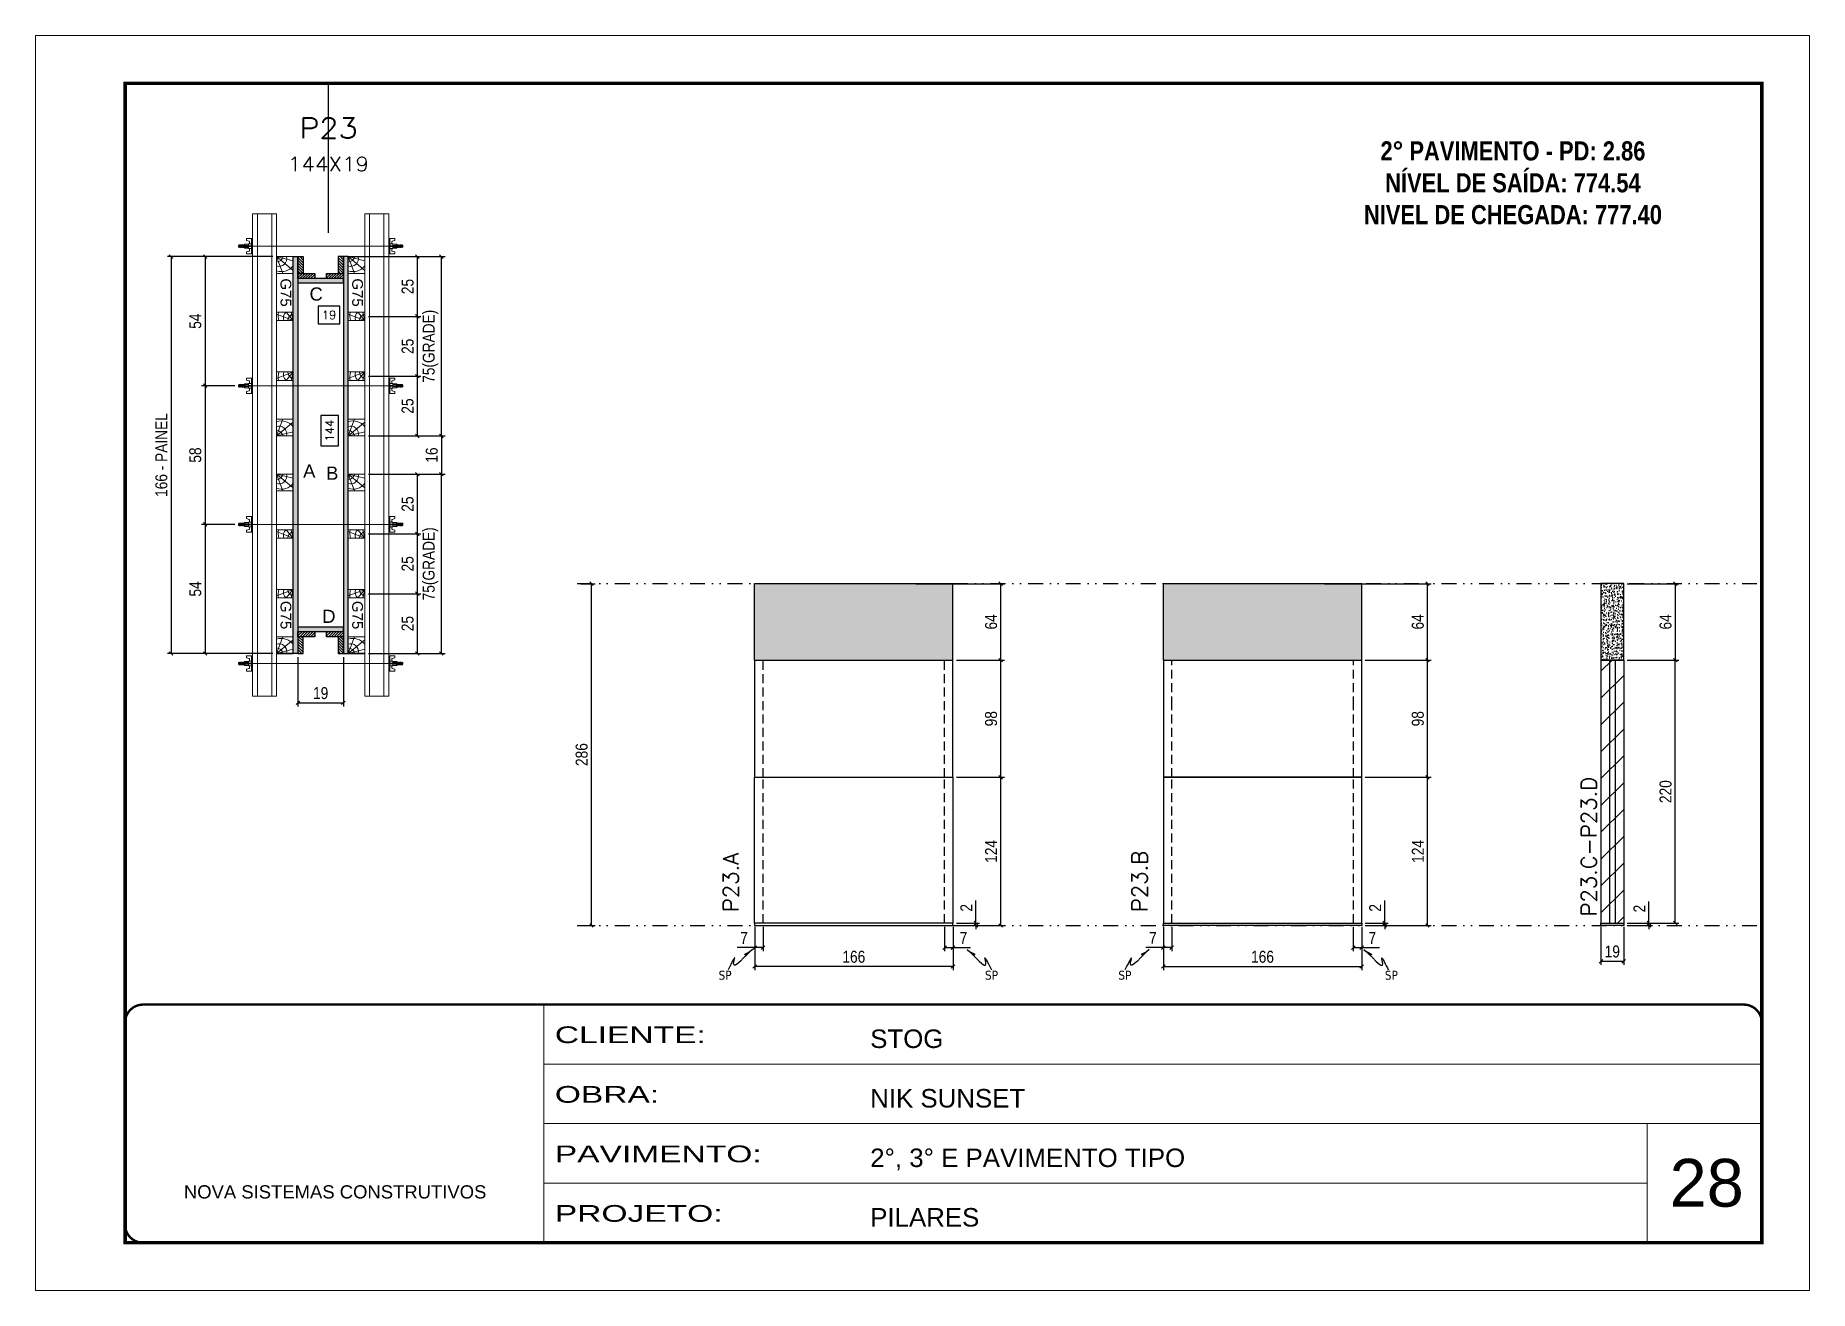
# Model space of a CAD drawing. Extents: x 808 to 7089, y -98 to 17032.
# Drawn here: x 5577 to 7062, y 9091 to 10141 of the extents above; entities that cross this region are included whole.
import ezdxf
from ezdxf.enums import TextEntityAlignment as Align

# ---------------------------------------------------------------- set-up
doc = ezdxf.new("R2010")
doc.units = 0
for name, pattern in [('CONTINUO', [0]), ('DASHED', [0.75, 0.5, -0.25]), ('DIVIDE2', [0.625, 0.25, -0.125, 0, -0.125, 0, -0.125]), ('HIDDEN', [0.375, 0.25, -0.125])]:
    doc.linetypes.add(name, pattern=pattern)
for name, color, linetype, lineweight in [('CARIMBO', 255, 'Continuous', 9), ('Folhas', 255, 'Continuous', 9), ('Hachura', 251, 'Continuous', 9), ('Madeira', 126, 'Continuous', 18), ('Perfil Metálico', 224, 'Continuous', 18), ('REAPROVEITAMENTO', 251, 'Continuous', 9), ('SARRAFO DE PRESSAO', 251, 'DASHED', 9), ('Texto Seção', 7, 'Continuous', 15)]:
    doc.layers.add(name, color=color, linetype=linetype, lineweight=lineweight)
for name, color, linetype in [('CHAPA', 1, 'Continuous'), ('COTA', 241, 'Continuous'), ('Cota Seção (2x)', 241, 'Continuous'), ('MEIO_PONT', 93, 'Continuous'), ('NOMENCLATURA', 7, 'Continuous'), ('Nível', 160, 'Continuous'), ('Painéis', 200, 'Continuous'), ('SARR_2.2x7', 40, 'Continuous'), ('SARRAFO', 251, 'Continuous'), ('Sarrafo de Pressão', 42, 'HIDDEN'), ('texto', 7, 'Continuous'), ('Texto de Titulo', 7, 'Continuous'), ('Texto Qtd Sarr', 242, 'Continuous'), ('TEXTO_GERAL', 7, 'Continuous')]:
    doc.layers.add(name, color=color, linetype=linetype)
doc.styles.add('ARIAL', font='arial.ttf')
doc.styles.add('COTA TECNICA', font='techl___.ttf', dxfattribs={"height": 10})
doc.styles.add('COTA TECNICA 2X', font='techl___.ttf', dxfattribs={"height": 10})
doc.styles.add('COTA TECNICA-50', font='techl___.ttf', dxfattribs={"height": 10})
doc.styles.add('REGUA-120', font='ROMANS.shx', dxfattribs={"height": 15})
doc.styles.add('ROMANC', font='techb___.ttf', dxfattribs={"height": 2.5})
doc.styles.add('ROMANS', font='romans.shx')
doc.styles.add('SANSSERIF', font='sas_____.pfb')
doc.styles.get("Standard").update_dxf_attribs({"font": 'arial.ttf'})
doc.styles.add('Tecnologia', font='')
doc.styles.get('Tecnologia').set_extended_font_data('Forgotten Futurist')
doc.dimstyles.new('COTA PAINEL-50', dxfattribs={"dimtxt": 10, "dimasz": 3, "dimexe": 3, "dimexo": 3, "dimgap": 3, "dimtad": 1, "dimdec": 1, "dimzin": 12, "dimdsep": 46, "dimtxsty": 'COTA TECNICA-50', "dimblk1": 'OBLIQUE', "dimblk2": 'OBLIQUE', "dimsah": 1, "dimcen": 0.9, "dimclrd": 4, "dimclre": 4, "dimclrt": 240, "dimadec": 1, "dimazin": 3, "dimtfac": 1, "dimtdec": 1, "dimtmove": 0, "dimatfit": 3, "dimfxl": 1, "dimtolj": 1, "dimtzin": 12, "dimarcsym": 0})
doc.dimstyles.new('PAINEL', dxfattribs={"dimtxt": 10, "dimasz": 3, "dimexe": 3, "dimexo": 3, "dimgap": 3, "dimtad": 1, "dimdec": 1, "dimzin": 12, "dimdsep": 46, "dimtxsty": 'COTA TECNICA', "dimblk1": 'OBLIQUE', "dimblk2": 'OBLIQUE', "dimsah": 1, "dimcen": 0.9, "dimclrd": 4, "dimclre": 4, "dimclrt": 240, "dimadec": 1, "dimazin": 3, "dimtfac": 1, "dimtdec": 1, "dimtmove": 0, "dimatfit": 3, "dimfxl": 1, "dimtolj": 1, "dimtzin": 12, "dimarcsym": 0})
doc.dimstyles.new('SECAO PILAR', dxfattribs={"dimtxt": 10, "dimasz": 3, "dimexe": 3, "dimexo": 3, "dimgap": 3, "dimtad": 1, "dimdec": 1, "dimlfac": 0.5, "dimzin": 12, "dimdsep": 46, "dimtxsty": 'COTA TECNICA 2X', "dimblk1": 'OBLIQUE', "dimblk2": 'OBLIQUE', "dimsah": 1, "dimcen": 0.9, "dimclrd": 256, "dimclre": 256, "dimclrt": 256, "dimadec": 1, "dimazin": 3, "dimtfac": 1, "dimtdec": 1, "dimtmove": 0, "dimatfit": 3, "dimfxl": 1, "dimtolj": 1, "dimtzin": 12, "dimarcsym": 0})
doc.dimstyles.new('SECÇÃO 2', dxfattribs={"dimtxt": 7, "dimasz": 6, "dimexe": 0.18, "dimexo": 2, "dimgap": -4, "dimtad": 3, "dimdec": 1, "dimlfac": 0.5, "dimzin": 12, "dimdsep": 46, "dimtxsty": 'ROMANS', "dimblk": 'ARCHTICK', "dimcen": 0.09, "dimse1": 1, "dimse2": 1, "dimsd1": 1, "dimsd2": 1, "dimclrd": 180, "dimclre": 5, "dimclrt": 1, "dimadec": 0, "dimazin": 3, "dimtfac": 1, "dimtdec": 1, "dimtofl": 0, "dimtmove": 0, "dimatfit": 3, "dimldrblk": 'ARCHTICK', "dimfxl": 1, "dimtolj": 1, "dimtzin": 0, "dimarcsym": 0})
doc.dimstyles.get("Standard").update_dxf_attribs({"dimtxt": 0.18, "dimasz": 0.18, "dimexe": 0.18, "dimexo": 0.0625, "dimgap": 0.09, "dimtad": 0, "dimtih": 1, "dimtoh": 1, "dimdec": 4, "dimzin": 0, "dimdsep": 46, "dimtxsty": 'Standard', "dimcen": 0.09, "dimadec": 0, "dimazin": 0, "dimtfac": 1, "dimtdec": 4, "dimtofl": 0, "dimtmove": 0, "dimatfit": 3, "dimfxl": 1, "dimtolj": 1, "dimtzin": 0, "dimarcsym": 0})
pattern_1 = [(135, (-17095.019, 19079.9764), (-1.12253202, -1.12253202), [])]

msp = doc.modelspace()

# ---------------------------------------------------------------- texts
at = {"layer": 'CARIMBO', "style": 'ARIAL'}
msp.add_text('28', height=40, dxfattribs=at).set_placement((6944.53, 9161.17))
at = {"layer": 'NOMENCLATURA', "color": 2, "insert": (6813.41, 10079.17), "char_height": 16, "attachment_point": 2, "style": 'ROMANC'}
msp.add_mtext_dynamic_manual_height_columns('\\P2° PAVIMENTO - PD: 2.86\\PNÍVEL DE SAÍDA: 774.54\\PNIVEL DE CHEGADA: 777.40', width=328.3607, gutter_width=1, heights=[0], dxfattribs=at)
at = {"layer": 'texto', "color": 0, "char_height": 7.5, "attachment_point": 5}
for insert in [(6153.9, 9354.76), (6376.92, 9354.76), (6488.59, 9354.76), (6711.62, 9354.76)]:
    msp.add_mtext('{\\fTahoma|b0|i0|c0|p34;\\C4;SP}', dxfattribs=dict(at, insert=insert))
at = {"layer": 'Texto Seção', "char_height": 13, "width": 285.3299, "attachment_point": 7, "rotation": 90, "style": 'REGUA-120'}
for s, insert in [('P23.C-P23.D', (6883.39, 9403.85)), ('P23.A', (6165.2, 9407.69)), ('P23.B', (6507.37, 9407.69))]:
    msp.add_mtext(s, dxfattribs=dict(at, insert=insert))
at = {"layer": 'TEXTO_GERAL', "color": 0, "linetype": 'Continuous', "style": 'SANSSERIF'}
for p in [(5786.28, 9937.85), (5846.28, 9937.85), (5786.28, 9667.99), (5846.28, 9667.99)]:
    msp.add_text('G75', height=9, rotation=270, dxfattribs=at).set_placement(p, align=Align.MIDDLE_LEFT)
at = {"layer": 'TEXTO_GERAL', "style": 'ARIAL'}
for s, p in [('C', (5811.61, 9924.74)), ('A', (5805.86, 9776.62)), ('B', (5825.09, 9774.87)), ('D', (5822.28, 9655.1))]:
    msp.add_text(s, height=11, dxfattribs=at).set_placement(p, align=Align.MIDDLE_CENTER)

# ---------------------------------------------------------------- blocks, each defined once
blk = doc.blocks.new('9999999999')
at = {"color": 30, "linetype": 'CONTINUO'}
for p, q in [((98564.6, 34230.2), (98564.6, 34429.4)), ((98564.6, 34379.6), (99584, 34379.6)), ((98564.6, 34329.8), (99488, 34329.8)), ((99584, 34329.8), (99488, 34329.8)), ((99488, 34329.8), (99488, 34230.2)), ((98564.6, 34280), (99488, 34280))]:
    blk.add_line(p, q, dxfattribs=at)
at = {"color": 30, "linetype": 'CONTINUO', "const_width": 2}
blk.add_lwpolyline([(99584, 34230.2), (99584, 34414.4, 0.414214), (99569, 34429.4), (98229, 34429.4, 0.414214), (98214, 34414.4), (98214, 34245.2, 0.414214), (98229, 34230.2), (99584, 34230.2)], format="xyb", dxfattribs=at)
at = {"layer": 'Folhas'}
blk.add_lwpolyline([(98139, 34190.2), (99624, 34190.2), (99624, 35240.2), (98139, 35240.2)], close=True, dxfattribs=at)
at = {"layer": 'Folhas', "color": 30, "const_width": 3}
blk.add_lwpolyline([(98214, 34230.2), (99584, 34230.2), (99584, 35200.2), (98214, 35200.2)], close=True, dxfattribs=at)
at = {"color": 7, "linetype": 'Continuous', "ltscale": 5, "style": 'ARIAL'}
for s, height, p in [('STOG', 15.48, (98837.7, 34393.1)), ('NIK SUNSET', 15.48, (98837.7, 34343.3)), ('2°, 3° E PAVIMENTO TIPO', 15.483, (98837.7, 34293.5)), ('NOVA SISTEMAS CONSTRUTIVOS', 11.059, (98263.2, 34267.2)), ('PILARES', 15.48, (98837.7, 34243.7))]:
    blk.add_text(s, height=height, dxfattribs=at).set_placement(p)
at = {"layer": 'Folhas', "color": 7, "style": 'Tecnologia', "width": 1.5}
for s, p in [('CLIENTE:', (98573.7, 34397.2)), ('OBRA:', (98573.7, 34347.3)), ('PAVIMENTO:', (98573.7, 34297.5)), ('PROJETO:', (98573.7, 34247.7))]:
    blk.add_text(s, height=14, dxfattribs=at).set_placement(p)
blk = doc.blocks.new('titulo1')
at = {"layer": 'Defpoints', "color": 252, "linetype": 'HIDDEN', "ltscale": 2}
blk.add_line((0, 0), (0, 125), dxfattribs=at)
at = {"layer": 'Defpoints', "style": 'ROMANS', "oblique": 15}
blk.add_attdef('FOLHA', text='', height=10, dxfattribs=at).set_placement((0, 15.6), align=Align.MIDDLE_CENTER)
at = {"layer": 'Texto Qtd Sarr', "color": 3, "style": 'ROMANS', "oblique": 15}
for tag, height, p in [('TITULO', 17, (0, 71.4)), ('SEÇÃO', 12, (0, 41.5))]:
    blk.add_attdef(tag, text='', height=height, dxfattribs=at).set_placement(p, align=Align.MIDDLE_CENTER)
blk = doc.blocks.new('*D830')
at = {"layer": 'Cota Seção (2x)', "color": 180, "lineweight": -2, "transparency": 16777216}
for p, q in [((5831.4, 9914.7), (5813.4, 9914.7)), ((5813.4, 9914.7), (5813.4, 9899.7)), ((5831.4, 9899.7), (5831.4, 9914.7)), ((5813.4, 9899.7), (5831.4, 9899.7))]:
    blk.add_line(p, q, dxfattribs=at)
at = {"layer": 'Defpoints', "color": 0, "transparency": 16777216}
for p in [(5796.4, 9916.7), (5834.4, 9916.7), (5796.4, 9895.7)]:
    blk.add_point(p, dxfattribs=at)
at = {"layer": 'Cota Seção (2x)', "color": 1, "transparency": 16777216, "insert": (5822.4, 9907.2), "char_height": 7, "attachment_point": 5, "style": 'ROMANS'}
blk.add_mtext('\\A1;19', dxfattribs=at)
blk = doc.blocks.new('_ArchTick')
at = {"color": 0, "linetype": 'ByBlock', "const_width": 0.15}
blk.add_lwpolyline([(-0.5, -0.5), (0.5, 0.5)], dxfattribs=at)
blk = doc.blocks.new('*D831')
at = {"layer": 'Cota Seção (2x)', "color": 180, "lineweight": -2, "transparency": 16777216}
for p, q in [((5830.4, 9823.1), (5815.4, 9823.1)), ((5815.4, 9823.1), (5815.4, 9797.8)), ((5830.4, 9797.8), (5830.4, 9823.1)), ((5815.4, 9797.8), (5830.4, 9797.8))]:
    blk.add_line(p, q, dxfattribs=at)
at = {"layer": 'Defpoints', "color": 0, "transparency": 16777216}
for p in [(5796.4, 9934), (5796.4, 9646), (5834.4, 9646)]:
    blk.add_point(p, dxfattribs=at)
at = {"layer": 'Cota Seção (2x)', "color": 1, "transparency": 16777216, "insert": (5822.9, 9810.5), "char_height": 7, "attachment_point": 5, "rotation": 90, "style": 'ROMANS'}
blk.add_mtext('\\A1;144', dxfattribs=at)
blk = doc.blocks.new('_Oblique')
at = {"color": 0, "linetype": 'ByBlock', "lineweight": -2}
blk.add_line((-0.5, -0.5), (0.5, 0.5), dxfattribs=at)
blk = doc.blocks.new('*D832')
at = {"layer": 'Cota Seção (2x)', "lineweight": -2, "transparency": 16777216}
for p, q in [((5775.4, 9956), (5687.2, 9956)), ((5690.2, 9956), (5690.2, 9624)), ((5775.4, 9624), (5687.2, 9624))]:
    blk.add_line(p, q, dxfattribs=at)
at = {"layer": 'Defpoints', "color": 0, "transparency": 16777216}
for p in [(5778.4, 9956), (5690.2, 9624), (5778.4, 9624)]:
    blk.add_point(p, dxfattribs=at)
at = {"layer": 'Cota Seção (2x)', "lineweight": -2, "transparency": 16777216, "xscale": 3, "yscale": 3, "zscale": 3}
for p, rotation in [((5690.2, 9956), 90), ((5690.2, 9624), 270)]:
    blk.add_blockref('_Oblique', p, dxfattribs=dict(at, rotation=rotation))
at = {"layer": 'Cota Seção (2x)', "transparency": 16777216, "insert": (5682.1, 9790), "char_height": 10, "attachment_point": 5, "rotation": 90, "style": 'COTA TECNICA 2X'}
blk.add_mtext('\\A1;166 - PAINEL', dxfattribs=at)
blk = doc.blocks.new('*D833')
at = {"layer": 'Cota Seção (2x)', "lineweight": -2, "transparency": 16777216}
for p, q in [((5775.4, 9956), (5715.7, 9956)), ((5718.7, 9956), (5718.7, 9848)), ((5743.6, 9848), (5715.7, 9848))]:
    blk.add_line(p, q, dxfattribs=at)
at = {"layer": 'Defpoints', "color": 0, "transparency": 16777216}
for p in [(5778.4, 9956), (5718.7, 9848), (5746.6, 9848)]:
    blk.add_point(p, dxfattribs=at)
at = {"layer": 'Cota Seção (2x)', "lineweight": -2, "transparency": 16777216, "xscale": 3, "yscale": 3, "zscale": 3}
for p, rotation in [((5718.7, 9956), 90), ((5718.7, 9848), 270)]:
    blk.add_blockref('_Oblique', p, dxfattribs=dict(at, rotation=rotation))
at = {"layer": 'Cota Seção (2x)', "transparency": 16777216, "insert": (5710.5, 9902), "char_height": 10, "attachment_point": 5, "rotation": 90, "style": 'COTA TECNICA 2X'}
blk.add_mtext('\\A1;54', dxfattribs=at)
blk = doc.blocks.new('*D834')
at = {"layer": 'Cota Seção (2x)', "lineweight": -2, "transparency": 16777216}
for p, q in [((5743.6, 9732), (5715.7, 9732)), ((5718.7, 9732), (5718.7, 9624)), ((5775.4, 9624), (5715.7, 9624))]:
    blk.add_line(p, q, dxfattribs=at)
at = {"layer": 'Defpoints', "color": 0, "transparency": 16777216}
for p in [(5746.6, 9732), (5718.7, 9624), (5778.4, 9624)]:
    blk.add_point(p, dxfattribs=at)
at = {"layer": 'Cota Seção (2x)', "lineweight": -2, "transparency": 16777216, "xscale": 3, "yscale": 3, "zscale": 3}
for p, rotation in [((5718.7, 9732), 90), ((5718.7, 9624), 270)]:
    blk.add_blockref('_Oblique', p, dxfattribs=dict(at, rotation=rotation))
at = {"layer": 'Cota Seção (2x)', "transparency": 16777216, "insert": (5710.5, 9678), "char_height": 10, "attachment_point": 5, "rotation": 90, "style": 'COTA TECNICA 2X'}
blk.add_mtext('\\A1;54', dxfattribs=at)
blk = doc.blocks.new('*D835')
at = {"layer": 'Cota Seção (2x)', "lineweight": -2, "transparency": 16777216}
for p, q in [((5841.4, 9956), (5899.3, 9956)), ((5896.3, 9956), (5896.3, 9906)), ((5855.4, 9906), (5899.3, 9906))]:
    blk.add_line(p, q, dxfattribs=at)
at = {"layer": 'Defpoints', "color": 0, "transparency": 16777216}
for p in [(5838.4, 9956), (5852.4, 9906), (5896.3, 9906)]:
    blk.add_point(p, dxfattribs=at)
at = {"layer": 'Cota Seção (2x)', "lineweight": -2, "transparency": 16777216, "xscale": 3, "yscale": 3, "zscale": 3}
for p, rotation in [((5896.3, 9956), 90), ((5896.3, 9906), 270)]:
    blk.add_blockref('_Oblique', p, dxfattribs=dict(at, rotation=rotation))
at = {"layer": 'Cota Seção (2x)', "transparency": 16777216, "insert": (5888.2, 9931), "char_height": 10, "attachment_point": 5, "rotation": 90, "style": 'COTA TECNICA 2X'}
blk.add_mtext('\\A1;25', dxfattribs=at)
blk = doc.blocks.new('C')
at = {"layer": 'Hachura', "color": 0}
for p, q in [((0, 3.22), (0, -3.22)), ((0.45, 3.22), (0, 3.22)), ((0.46, 3.16), (0, 3.16)), ((0.46, 3.05), (0, 3.05)), ((0.46, 2.88), (0, 2.88)), ((0, 2.75), (0, -1.16)), ((0.46, 2.65), (0, 2.65)), ((0.46, 2.23), (0, 2.23)), ((0.46, 1.51), (0, 1.51)), ((0.39, 0.49), (0.17, 0.49)), ((0.45, -3.23), (0.45, 3.22)), ((0.45, 3.22), (2.58, 3.22)), ((1.74, 0.97), (0.45, 0.97)), ((1.45, 0.1), (0.45, 0.1)), ((1.35, 1.94), (1.35, 0.96)), ((2.58, 2.39), (1.47, 2.09)), ((1.74, -0.97), (1.74, 0.97)), ((1.74, 0.97), (1.74, 0.84)), ((1.74, 0.97), (1.74, 0.84)), ((1.74, 0.84), (3.35, 0.84)), ((3.35, 0.45), (1.74, 0.45)), ((2.58, 3.22), (2.58, 2.39)), ((3.32, 0.84), (3.32, -0.84)), ((3.35, 0.84), (3.35, -0.84)), ((3.68, 0.45), (3.35, 0.45)), ((3.84, -0.52), (3.35, 0.45)), ((3.35, 0.06), (3.67, -0.57)), ((3.68, 0.45), (4.16, -0.52)), ((3.72, 0.5), (4.25, -0.57)), ((4.37, -0.55), (3.83, 0.53)), ((4.15, 0.45), (3.93, 0.45)), ((4.42, -0.52), (3.93, 0.45)), ((4.15, 0.45), (4.26, 0.45)), ((4.26, 0.45), (4.74, -0.52)), ((4.3, 0.5), (4.83, -0.57)), ((4.95, -0.55), (4.41, 0.53)), ((4.51, 0.45), (4.84, 0.45)), ((5, -0.52), (4.51, 0.45)), ((4.84, 0.45), (5.32, -0.52)), ((4.88, 0.5), (5.41, -0.57)), ((5.53, -0.55), (4.99, 0.53)), ((5.58, -0.52), (5.09, 0.45)), ((5.42, 0.45), (5.09, 0.45)), ((5.58, -0.52), (5.09, 0.45)), ((5.42, 0.45), (5.74, -0.19)), ((5.46, 0.5), (5.74, -0.07)), ((5.74, 0.19), (5.57, 0.53)), ((5.74, 0.32), (5.68, 0.45)), ((5.68, 0.45), (5.74, 0.45)), ((5.74, 0.45), (5.9, 0.29)), ((5.74, 0.45), (5.74, -0.52)), ((5.9, -0.36), (5.9, 0.29)), ((0.45, 0), (0, 0)), ((0.46, -1.52), (0, -1.52)), ((0.46, -2.23), (0, -2.23)), ((0.46, -2.65), (0, -2.65)), ((0.46, -2.88), (0, -2.88)), ((0.46, -3.05), (0, -3.05)), ((0.46, -3.16), (0, -3.16)), ((0, -3.22), (2.57, -3.22)), ((0.08, -0.48), (0.29, -0.48)), ((0.29, -0.48), (0.4, -0.48)), ((0.45, 0), (0.45, -0.97)), ((0.45, -0.16), (1.45, -0.16)), ((0.45, -0.65), (0.45, -0.32)), ((0.45, -3.23), (0.45, -0.65)), ((0.45, -0.97), (1.74, -0.97)), ((1.35, -1.94), (1.35, -0.97)), ((2.58, -2.39), (1.47, -2.1)), ((3.35, -0.32), (1.74, -0.32)), ((3.35, -0.84), (1.74, -0.84)), ((2.58, -3.23), (2.58, -2.39)), ((3.35, -0.07), (3.58, -0.52)), ((3.35, -0.52), (3.58, -0.52)), ((3.84, -0.52), (4.16, -0.52)), ((4.42, -0.52), (4.74, -0.52)), ((4.63, -0.52), (4.74, -0.52)), ((5, -0.52), (5.32, -0.52)), ((5.58, -0.52), (5.74, -0.52)), ((5.74, -0.52), (5.9, -0.36)), ((5.74, -0.52), (5.74, -0.52))]:
    blk.add_line(p, q, dxfattribs=at)
for centre, radius, start, end in [((1.52, 1.94), 0.161, 104.74356, 180), ((1.44, -0.03), 0.129, 272.69497, 87.30503), ((3.81, 0.39), 0.143, 25.56881, 154.43119), ((4.39, 0.39), 0.143, 25.56881, 154.43119), ((4.97, 0.39), 0.143, 25.56881, 154.43119), ((5.55, 0.39), 0.143, 25.56881, 154.43119), ((0.17, -0.37), 0.174, 221.74404, 317.85924), ((1.52, -1.94), 0.161, 180, 255.25644), ((3.71, -0.4), 0.174, 222.14076, 318.25596), ((4.29, -0.4), 0.174, 222.14076, 318.25596), ((4.87, -0.4), 0.174, 222.14076, 318.25596), ((5.45, -0.4), 0.174, 222.14076, 318.25596), ((5.61, -0.4), 0.174, 317.85924, 318.25596)]:
    blk.add_arc(centre, radius, start, end, dxfattribs=at)
blk = doc.blocks.new('*D1786')
at = {"layer": 'Cota Seção (2x)', "lineweight": -2, "transparency": 16777216}
for p, q in [((5743.6, 9848), (5715.7, 9848)), ((5718.7, 9848), (5718.7, 9732)), ((5743.6, 9732), (5715.7, 9732))]:
    blk.add_line(p, q, dxfattribs=at)
at = {"layer": 'Defpoints', "color": 0, "transparency": 16777216}
for p in [(5746.6, 9848), (5718.7, 9732), (5746.6, 9732)]:
    blk.add_point(p, dxfattribs=at)
at = {"layer": 'Cota Seção (2x)', "lineweight": -2, "transparency": 16777216, "xscale": 3, "yscale": 3, "zscale": 3}
for p, rotation in [((5718.7, 9848), 90), ((5718.7, 9732), 270)]:
    blk.add_blockref('_Oblique', p, dxfattribs=dict(at, rotation=rotation))
at = {"layer": 'Cota Seção (2x)', "transparency": 16777216, "insert": (5710.5, 9790), "char_height": 10, "attachment_point": 5, "rotation": 90, "style": 'COTA TECNICA 2X'}
blk.add_mtext('\\A1;58', dxfattribs=at)
blk = doc.blocks.new('PONTALETE')
at = {"layer": 'Madeira'}
for q in [(2.71, 7), (7, 5.76), (7, 1.74)]:
    blk.add_line((0, 0), q, dxfattribs=at)
blk.add_lwpolyline([(0, 0), (7, 0), (7, 7), (0, 7)], close=True, dxfattribs=at)
for centre, radius, start, end in [((2.04, 0.06), 6.23, 37.28179, 109.09128), ((1.09, 0.9), 3.19, 343.60304, 109.98471), ((-0.21, -0.78), 3.09, 14.63219, 86.0383)]:
    blk.add_arc(centre, radius, start, end, dxfattribs=at)
blk = doc.blocks.new('MEIO PONTALETE')
at = {"layer": 'Madeira'}
for q in [(2.71, 7), (3.5, 2.88), (3.5, 0.87)]:
    blk.add_line((0, 0), q, dxfattribs=at)
blk.add_lwpolyline([(0, 0), (3.5, 0), (3.5, 7), (0, 7)], close=True, dxfattribs=at)
for centre, radius, start, end in [((2.04, 0.06), 6.23, 76.44987, 109.09128), ((1.09, 0.9), 3.19, 40.90626, 109.98471), ((-0.21, -0.78), 3.09, 14.63219, 86.0383)]:
    blk.add_arc(centre, radius, start, end, dxfattribs=at)
blk = doc.blocks.new('*D1787')
at = {"layer": 'Cota Seção (2x)', "lineweight": -2, "transparency": 16777216}
for p, q in [((5855.4, 9906), (5899.3, 9906)), ((5896.3, 9906), (5896.3, 9856)), ((5855.4, 9856), (5899.3, 9856))]:
    blk.add_line(p, q, dxfattribs=at)
at = {"layer": 'Defpoints', "color": 0, "transparency": 16777216}
for p in [(5852.4, 9906), (5852.4, 9856), (5896.3, 9856)]:
    blk.add_point(p, dxfattribs=at)
at = {"layer": 'Cota Seção (2x)', "lineweight": -2, "transparency": 16777216, "xscale": 3, "yscale": 3, "zscale": 3}
for p, rotation in [((5896.3, 9906), 90), ((5896.3, 9856), 270)]:
    blk.add_blockref('_Oblique', p, dxfattribs=dict(at, rotation=rotation))
at = {"layer": 'Cota Seção (2x)', "transparency": 16777216, "insert": (5888.2, 9881), "char_height": 10, "attachment_point": 5, "rotation": 90, "style": 'COTA TECNICA 2X'}
blk.add_mtext('\\A1;25', dxfattribs=at)
blk = doc.blocks.new('*D1788')
at = {"layer": 'Cota Seção (2x)', "lineweight": -2, "transparency": 16777216}
for p, q in [((5855.4, 9856), (5899.3, 9856)), ((5896.3, 9856), (5896.3, 9806)), ((5855.4, 9806), (5899.3, 9806))]:
    blk.add_line(p, q, dxfattribs=at)
at = {"layer": 'Defpoints', "color": 0, "transparency": 16777216}
for p in [(5852.4, 9856), (5852.4, 9806), (5896.3, 9806)]:
    blk.add_point(p, dxfattribs=at)
at = {"layer": 'Cota Seção (2x)', "lineweight": -2, "transparency": 16777216, "xscale": 3, "yscale": 3, "zscale": 3}
for p, rotation in [((5896.3, 9856), 90), ((5896.3, 9806), 270)]:
    blk.add_blockref('_Oblique', p, dxfattribs=dict(at, rotation=rotation))
at = {"layer": 'Cota Seção (2x)', "transparency": 16777216, "insert": (5888.2, 9831), "char_height": 10, "attachment_point": 5, "rotation": 90, "style": 'COTA TECNICA 2X'}
blk.add_mtext('\\A1;25', dxfattribs=at)
blk = doc.blocks.new('*D1789')
at = {"layer": 'Cota Seção (2x)', "lineweight": -2, "transparency": 16777216}
for p, q in [((5855.4, 9774), (5899.3, 9774)), ((5896.3, 9774), (5896.3, 9724)), ((5855.4, 9724), (5899.3, 9724))]:
    blk.add_line(p, q, dxfattribs=at)
at = {"layer": 'Defpoints', "color": 0, "transparency": 16777216}
for p in [(5852.4, 9774), (5852.4, 9724), (5896.3, 9724)]:
    blk.add_point(p, dxfattribs=at)
at = {"layer": 'Cota Seção (2x)', "lineweight": -2, "transparency": 16777216, "xscale": 3, "yscale": 3, "zscale": 3}
for p, rotation in [((5896.3, 9774), 90), ((5896.3, 9724), 270)]:
    blk.add_blockref('_Oblique', p, dxfattribs=dict(at, rotation=rotation))
at = {"layer": 'Cota Seção (2x)', "transparency": 16777216, "insert": (5888.2, 9749), "char_height": 10, "attachment_point": 5, "rotation": 90, "style": 'COTA TECNICA 2X'}
blk.add_mtext('\\A1;25', dxfattribs=at)
blk = doc.blocks.new('*D1790')
at = {"layer": 'Cota Seção (2x)', "lineweight": -2, "transparency": 16777216}
for p, q in [((5855.4, 9724), (5899.3, 9724)), ((5896.3, 9724), (5896.3, 9674)), ((5855.4, 9674), (5899.3, 9674))]:
    blk.add_line(p, q, dxfattribs=at)
at = {"layer": 'Defpoints', "color": 0, "transparency": 16777216}
for p in [(5852.4, 9724), (5852.4, 9674), (5896.3, 9674)]:
    blk.add_point(p, dxfattribs=at)
at = {"layer": 'Cota Seção (2x)', "lineweight": -2, "transparency": 16777216, "xscale": 3, "yscale": 3, "zscale": 3}
for p, rotation in [((5896.3, 9724), 90), ((5896.3, 9674), 270)]:
    blk.add_blockref('_Oblique', p, dxfattribs=dict(at, rotation=rotation))
at = {"layer": 'Cota Seção (2x)', "transparency": 16777216, "insert": (5888.2, 9699), "char_height": 10, "attachment_point": 5, "rotation": 90, "style": 'COTA TECNICA 2X'}
blk.add_mtext('\\A1;25', dxfattribs=at)
blk = doc.blocks.new('*D1791')
at = {"layer": 'Cota Seção (2x)', "lineweight": -2, "transparency": 16777216}
for p, q in [((5855.4, 9674), (5899.3, 9674)), ((5896.3, 9674), (5896.3, 9624)), ((5855.4, 9624), (5899.3, 9624))]:
    blk.add_line(p, q, dxfattribs=at)
at = {"layer": 'Defpoints', "color": 0, "transparency": 16777216}
for p in [(5852.4, 9674), (5852.4, 9624), (5896.3, 9624)]:
    blk.add_point(p, dxfattribs=at)
at = {"layer": 'Cota Seção (2x)', "lineweight": -2, "transparency": 16777216, "xscale": 3, "yscale": 3, "zscale": 3}
for p, rotation in [((5896.3, 9674), 90), ((5896.3, 9624), 270)]:
    blk.add_blockref('_Oblique', p, dxfattribs=dict(at, rotation=rotation))
at = {"layer": 'Cota Seção (2x)', "transparency": 16777216, "insert": (5888.2, 9649), "char_height": 10, "attachment_point": 5, "rotation": 90, "style": 'COTA TECNICA 2X'}
blk.add_mtext('\\A1;25', dxfattribs=at)
blk = doc.blocks.new('*D1792')
at = {"layer": 'Cota Seção (2x)', "lineweight": -2, "transparency": 16777216}
for p, q in [((5855.4, 9774), (5919.5, 9774)), ((5916.5, 9624), (5916.5, 9774)), ((5855.4, 9624), (5919.5, 9624))]:
    blk.add_line(p, q, dxfattribs=at)
at = {"layer": 'Defpoints', "color": 0, "transparency": 16777216}
for p in [(5852.4, 9774), (5916.5, 9774), (5852.4, 9624)]:
    blk.add_point(p, dxfattribs=at)
at = {"layer": 'Cota Seção (2x)', "lineweight": -2, "transparency": 16777216, "xscale": 3, "yscale": 3, "zscale": 3}
for p, rotation in [((5916.5, 9774), 90), ((5916.5, 9624), 270)]:
    blk.add_blockref('_Oblique', p, dxfattribs=dict(at, rotation=rotation))
at = {"layer": 'Cota Seção (2x)', "transparency": 16777216, "insert": (5907.3, 9699), "char_height": 10, "attachment_point": 5, "rotation": 90, "style": 'COTA TECNICA 2X'}
blk.add_mtext('\\A1;75(GRADE)', dxfattribs=at)
blk = doc.blocks.new('*D1793')
at = {"layer": 'Cota Seção (2x)', "lineweight": -2, "transparency": 16777216}
for p, q in [((5855.4, 9956), (5919.5, 9956)), ((5916.5, 9806), (5916.5, 9956)), ((5855.4, 9806), (5919.5, 9806))]:
    blk.add_line(p, q, dxfattribs=at)
at = {"layer": 'Defpoints', "color": 0, "transparency": 16777216}
for p in [(5852.4, 9956), (5916.5, 9956), (5852.4, 9806)]:
    blk.add_point(p, dxfattribs=at)
at = {"layer": 'Cota Seção (2x)', "lineweight": -2, "transparency": 16777216, "xscale": 3, "yscale": 3, "zscale": 3}
for p, rotation in [((5916.5, 9956), 90), ((5916.5, 9806), 270)]:
    blk.add_blockref('_Oblique', p, dxfattribs=dict(at, rotation=rotation))
at = {"layer": 'Cota Seção (2x)', "transparency": 16777216, "insert": (5907.3, 9881), "char_height": 10, "attachment_point": 5, "rotation": 90, "style": 'COTA TECNICA 2X'}
blk.add_mtext('\\A1;75(GRADE)', dxfattribs=at)
blk = doc.blocks.new('*D1794')
at = {"layer": 'Cota Seção (2x)', "lineweight": -2, "transparency": 16777216}
for p, q in [((5796.4, 9621), (5796.4, 9579.7)), ((5834.4, 9621), (5834.4, 9579.7)), ((5796.4, 9582.7), (5834.4, 9582.7))]:
    blk.add_line(p, q, dxfattribs=at)
at = {"layer": 'Defpoints', "color": 0, "transparency": 16777216}
for p in [(5796.4, 9624), (5834.4, 9624), (5834.4, 9582.7)]:
    blk.add_point(p, dxfattribs=at)
at = {"layer": 'Cota Seção (2x)', "lineweight": -2, "transparency": 16777216, "xscale": 3, "yscale": 3, "zscale": 3, "rotation": 180}
blk.add_blockref('_Oblique', (5796.4, 9582.7), dxfattribs=at)
at = {"layer": 'Cota Seção (2x)', "lineweight": -2, "transparency": 16777216, "xscale": 3, "yscale": 3, "zscale": 3}
blk.add_blockref('_Oblique', (5834.4, 9582.7), dxfattribs=at)
at = {"layer": 'Cota Seção (2x)', "transparency": 16777216, "insert": (5815.4, 9590.8), "char_height": 10, "attachment_point": 5, "style": 'COTA TECNICA 2X'}
blk.add_mtext('\\A1;19', dxfattribs=at)
blk = doc.blocks.new('*D1795')
at = {"layer": 'Cota Seção (2x)', "lineweight": -2, "transparency": 16777216}
for p, q in [((5855.4, 9806), (5919.5, 9806)), ((5916.5, 9806), (5916.5, 9774)), ((5855.4, 9774), (5919.5, 9774))]:
    blk.add_line(p, q, dxfattribs=at)
at = {"layer": 'Defpoints', "color": 0, "transparency": 16777216}
for p in [(5852.4, 9806), (5852.4, 9774), (5916.5, 9774)]:
    blk.add_point(p, dxfattribs=at)
at = {"layer": 'Cota Seção (2x)', "lineweight": -2, "transparency": 16777216, "xscale": 3, "yscale": 3, "zscale": 3}
for p, rotation in [((5916.5, 9806), 90), ((5916.5, 9774), 270)]:
    blk.add_blockref('_Oblique', p, dxfattribs=dict(at, rotation=rotation))
at = {"layer": 'Cota Seção (2x)', "transparency": 16777216, "insert": (5908.4, 9790), "char_height": 10, "attachment_point": 5, "rotation": 90, "style": 'COTA TECNICA 2X'}
blk.add_mtext('\\A1;16', dxfattribs=at)
blk = doc.blocks.new('*D1796')
at = {"layer": 'COTA', "color": 4, "lineweight": -2, "transparency": 16777216}
for p, q in [((6033.2, 9682.4), (6045.1, 9682.4)), ((6042.1, 9396.4), (6042.1, 9682.4)), ((6033.2, 9396.4), (6045.1, 9396.4))]:
    blk.add_line(p, q, dxfattribs=at)
at = {"layer": 'Defpoints', "color": 0, "transparency": 16777216}
for p in [(6030.2, 9682.4), (6042.1, 9682.4), (6030.2, 9396.4)]:
    blk.add_point(p, dxfattribs=at)
at = {"layer": 'COTA', "color": 4, "lineweight": -2, "transparency": 16777216, "xscale": 3, "yscale": 3, "zscale": 3}
for p, rotation in [((6042.1, 9682.4), 90), ((6042.1, 9396.4), 270)]:
    blk.add_blockref('_Oblique', p, dxfattribs=dict(at, rotation=rotation))
at = {"layer": 'COTA', "color": 240, "transparency": 16777216, "insert": (6033.9, 9539.4), "char_height": 10, "attachment_point": 5, "rotation": 90, "style": 'COTA TECNICA-50'}
blk.add_mtext('\\A1;286', dxfattribs=at)
blk = doc.blocks.new('*D836')
at = {"layer": 'COTA', "color": 4, "lineweight": -2, "transparency": 16777216}
for p, q in [((6178.7, 9395.4), (6178.7, 9359.1)), ((6344.7, 9395.4), (6344.7, 9359.1)), ((6344.7, 9362.1), (6178.7, 9362.1))]:
    blk.add_line(p, q, dxfattribs=at)
at = {"layer": 'Defpoints', "color": 0, "transparency": 16777216}
for p in [(6178.7, 9398.4), (6344.7, 9398.4), (6178.7, 9362.1)]:
    blk.add_point(p, dxfattribs=at)
at = {"layer": 'COTA', "color": 4, "lineweight": -2, "transparency": 16777216, "xscale": 3, "yscale": 3, "zscale": 3, "rotation": 180}
blk.add_blockref('_Oblique', (6178.7, 9362.1), dxfattribs=at)
at = {"layer": 'COTA', "color": 4, "lineweight": -2, "transparency": 16777216, "xscale": 3, "yscale": 3, "zscale": 3}
blk.add_blockref('_Oblique', (6344.7, 9362.1), dxfattribs=at)
at = {"layer": 'COTA', "color": 240, "transparency": 16777216, "insert": (6261.7, 9370.2), "char_height": 10, "attachment_point": 5, "style": 'COTA TECNICA'}
blk.add_mtext('\\A1;166', dxfattribs=at)
blk = doc.blocks.new('*D837')
at = {"layer": 'COTA', "color": 4, "lineweight": -2, "transparency": 16777216}
for p, q in [((6337.7, 9395.4), (6337.7, 9374.9)), ((6344.7, 9393.4), (6344.7, 9374.9)), ((6337.7, 9377.9), (6344.7, 9377.9)), ((6344.7, 9377.9), (6359.4, 9377.9))]:
    blk.add_line(p, q, dxfattribs=at)
at = {"layer": 'Defpoints', "color": 0, "transparency": 16777216}
for p in [(6337.7, 9398.4), (6344.7, 9396.4), (6344.7, 9377.9)]:
    blk.add_point(p, dxfattribs=at)
at = {"layer": 'COTA', "color": 4, "lineweight": -2, "transparency": 16777216, "xscale": 3, "yscale": 3, "zscale": 3, "rotation": 180}
blk.add_blockref('_Oblique', (6337.7, 9377.9), dxfattribs=at)
at = {"layer": 'COTA', "color": 4, "lineweight": -2, "transparency": 16777216, "xscale": 3, "yscale": 3, "zscale": 3}
blk.add_blockref('_Oblique', (6344.7, 9377.9), dxfattribs=at)
at = {"layer": 'COTA', "color": 240, "transparency": 16777216, "insert": (6353.5, 9386), "char_height": 10, "attachment_point": 5, "style": 'COTA TECNICA-50'}
blk.add_mtext('\\A1;7', dxfattribs=at)
blk = doc.blocks.new('*D838')
at = {"layer": 'COTA', "color": 4, "lineweight": -2, "transparency": 16777216}
for p, q in [((6178.7, 9393.4), (6178.7, 9374.9)), ((6185.7, 9395.4), (6185.7, 9374.9)), ((6178.7, 9377.9), (6163.9, 9377.9)), ((6185.7, 9377.9), (6178.7, 9377.9))]:
    blk.add_line(p, q, dxfattribs=at)
at = {"layer": 'Defpoints', "color": 0, "transparency": 16777216}
for p in [(6178.7, 9396.4), (6185.7, 9398.4), (6178.7, 9377.9)]:
    blk.add_point(p, dxfattribs=at)
at = {"layer": 'COTA', "color": 4, "lineweight": -2, "transparency": 16777216, "xscale": 3, "yscale": 3, "zscale": 3, "rotation": 180}
blk.add_blockref('_Oblique', (6178.7, 9377.9), dxfattribs=at)
at = {"layer": 'COTA', "color": 4, "lineweight": -2, "transparency": 16777216, "xscale": 3, "yscale": 3, "zscale": 3}
blk.add_blockref('_Oblique', (6185.7, 9377.9), dxfattribs=at)
at = {"layer": 'COTA', "color": 240, "transparency": 16777216, "insert": (6169.8, 9386), "char_height": 10, "attachment_point": 5, "style": 'COTA TECNICA-50'}
blk.add_mtext('\\A1;7', dxfattribs=at)
blk = doc.blocks.new('*D839')
at = {"layer": 'COTA', "color": 4, "linetype": 'ByBlock', "lineweight": -2, "transparency": 16777216}
for p, q in [((6347.7, 9520.4), (6387.7, 9520.4)), ((6384.7, 9396.4), (6384.7, 9520.4)), ((6347.7, 9396.4), (6387.7, 9396.4))]:
    blk.add_line(p, q, dxfattribs=at)
at = {"layer": 'Defpoints', "color": 0, "linetype": 'ByBlock', "transparency": 16777216}
for p in [(6344.7, 9520.4), (6384.7, 9520.4), (6344.7, 9396.4)]:
    blk.add_point(p, dxfattribs=at)
at = {"layer": 'COTA', "color": 4, "linetype": 'ByBlock', "lineweight": -2, "transparency": 16777216, "xscale": 3, "yscale": 3, "zscale": 3}
for p, rotation in [((6384.7, 9520.4), 90), ((6384.7, 9396.4), 270)]:
    blk.add_blockref('_Oblique', p, dxfattribs=dict(at, rotation=rotation))
at = {"layer": 'COTA', "color": 240, "linetype": 'ByBlock', "transparency": 16777216, "insert": (6376.6, 9458.4), "char_height": 10, "attachment_point": 5, "rotation": 90, "style": 'COTA TECNICA'}
blk.add_mtext('\\A1;124', dxfattribs=at)
blk = doc.blocks.new('*D840')
at = {"layer": 'COTA', "color": 4, "lineweight": -2, "transparency": 16777216}
for p, q in [((6363.9, 9398.4), (6363.9, 9417.2)), ((6347.7, 9398.4), (6366.9, 9398.4)), ((6347.7, 9396.4), (6366.9, 9396.4)), ((6363.9, 9396.4), (6363.9, 9398.4)), ((6363.9, 9396.4), (6363.9, 9393.4))]:
    blk.add_line(p, q, dxfattribs=at)
at = {"layer": 'Defpoints', "color": 0, "transparency": 16777216}
for p in [(6344.7, 9398.4), (6344.7, 9396.4), (6363.9, 9396.4)]:
    blk.add_point(p, dxfattribs=at)
at = {"layer": 'COTA', "color": 4, "lineweight": -2, "transparency": 16777216, "xscale": 3, "yscale": 3, "zscale": 3}
for p, rotation in [((6363.9, 9398.4), 270), ((6363.9, 9396.4), 90)]:
    blk.add_blockref('_Oblique', p, dxfattribs=dict(at, rotation=rotation))
at = {"layer": 'COTA', "color": 240, "transparency": 16777216, "insert": (6355.9, 9411.2), "char_height": 10, "attachment_point": 5, "rotation": 90, "style": 'COTA TECNICA-50'}
blk.add_mtext('\\A1;2', dxfattribs=at)
blk = doc.blocks.new('*D841')
at = {"layer": 'COTA', "color": 4, "linetype": 'ByBlock', "lineweight": -2, "transparency": 16777216}
for p, q in [((6347.7, 9520.4), (6387.7, 9520.4)), ((6384.7, 9396.4), (6384.7, 9520.4)), ((6347.7, 9396.4), (6387.7, 9396.4))]:
    blk.add_line(p, q, dxfattribs=at)
at = {"layer": 'Defpoints', "color": 0, "linetype": 'ByBlock', "transparency": 16777216}
for p in [(6344.7, 9520.4), (6384.7, 9520.4), (6344.7, 9396.4)]:
    blk.add_point(p, dxfattribs=at)
at = {"layer": 'COTA', "color": 4, "linetype": 'ByBlock', "lineweight": -2, "transparency": 16777216, "xscale": 3, "yscale": 3, "zscale": 3}
for p, rotation in [((6384.7, 9520.4), 90), ((6384.7, 9396.4), 270)]:
    blk.add_blockref('_Oblique', p, dxfattribs=dict(at, rotation=rotation))
at = {"layer": 'COTA', "color": 240, "linetype": 'ByBlock', "transparency": 16777216, "insert": (6376.6, 9458.4), "char_height": 10, "attachment_point": 5, "rotation": 90, "style": 'COTA TECNICA'}
blk.add_mtext('\\A1;124', dxfattribs=at)
blk = doc.blocks.new('*D842')
at = {"layer": 'COTA', "color": 4, "lineweight": -2, "transparency": 16777216}
for p, q in [((6347.7, 9618.4), (6387.7, 9618.4)), ((6384.7, 9520.4), (6384.7, 9618.4)), ((6347.7, 9520.4), (6387.7, 9520.4))]:
    blk.add_line(p, q, dxfattribs=at)
at = {"layer": 'Defpoints', "color": 0, "transparency": 16777216}
for p in [(6344.7, 9618.4), (6384.7, 9618.4), (6344.7, 9520.4)]:
    blk.add_point(p, dxfattribs=at)
at = {"layer": 'COTA', "color": 4, "lineweight": -2, "transparency": 16777216, "xscale": 3, "yscale": 3, "zscale": 3}
for p, rotation in [((6384.7, 9618.4), 90), ((6384.7, 9520.4), 270)]:
    blk.add_blockref('_Oblique', p, dxfattribs=dict(at, rotation=rotation))
at = {"layer": 'COTA', "color": 240, "transparency": 16777216, "insert": (6376.6, 9569.4), "char_height": 10, "attachment_point": 5, "rotation": 90, "style": 'COTA TECNICA-50'}
blk.add_mtext('\\A1;98', dxfattribs=at)
blk = doc.blocks.new('*D843')
at = {"layer": 'COTA', "color": 4, "lineweight": -2, "transparency": 16777216}
for p, q in [((6655.8, 9682.4), (6744.9, 9682.4)), ((6741.9, 9618.4), (6741.9, 9682.4)), ((6689.8, 9618.4), (6744.9, 9618.4))]:
    blk.add_line(p, q, dxfattribs=at)
at = {"layer": 'Defpoints', "color": 0, "transparency": 16777216}
for p in [(6652.8, 9682.4), (6741.9, 9682.4), (6686.8, 9618.4)]:
    blk.add_point(p, dxfattribs=at)
at = {"layer": 'COTA', "color": 4, "lineweight": -2, "transparency": 16777216, "xscale": 3, "yscale": 3, "zscale": 3}
for p, rotation in [((6741.9, 9682.4), 90), ((6741.9, 9618.4), 270)]:
    blk.add_blockref('_Oblique', p, dxfattribs=dict(at, rotation=rotation))
at = {"layer": 'COTA', "color": 240, "transparency": 16777216, "insert": (6733.8, 9650.4), "char_height": 10, "attachment_point": 5, "rotation": 90, "style": 'COTA TECNICA-50'}
blk.add_mtext('\\A1;64', dxfattribs=at)
blk = doc.blocks.new('*D844')
at = {"layer": 'COTA', "color": 4, "lineweight": -2, "transparency": 16777216}
for p, q in [((6887.1, 9395.4), (6887.1, 9363.5)), ((6906.1, 9395.4), (6906.1, 9363.5)), ((6887.1, 9366.5), (6906.1, 9366.5))]:
    blk.add_line(p, q, dxfattribs=at)
at = {"layer": 'Defpoints', "color": 0, "transparency": 16777216}
for p in [(6887.1, 9398.4), (6906.1, 9398.4), (6906.1, 9366.5)]:
    blk.add_point(p, dxfattribs=at)
at = {"layer": 'COTA', "color": 4, "lineweight": -2, "transparency": 16777216, "xscale": 3, "yscale": 3, "zscale": 3, "rotation": 180}
blk.add_blockref('_Oblique', (6887.1, 9366.5), dxfattribs=at)
at = {"layer": 'COTA', "color": 4, "lineweight": -2, "transparency": 16777216, "xscale": 3, "yscale": 3, "zscale": 3}
blk.add_blockref('_Oblique', (6906.1, 9366.5), dxfattribs=at)
at = {"layer": 'COTA', "color": 240, "transparency": 16777216, "insert": (6896.6, 9374.6), "char_height": 10, "attachment_point": 5, "style": 'COTA TECNICA'}
blk.add_mtext('\\A1;19', dxfattribs=at)
blk = doc.blocks.new('*D845')
at = {"layer": 'COTA', "color": 4, "lineweight": -2, "transparency": 16777216}
for p, q in [((6927.3, 9398.4), (6927.3, 9416.6)), ((6909.1, 9398.4), (6930.3, 9398.4)), ((6909.1, 9396.4), (6930.3, 9396.4)), ((6927.3, 9396.4), (6927.3, 9398.4)), ((6927.3, 9396.4), (6927.3, 9393.4))]:
    blk.add_line(p, q, dxfattribs=at)
at = {"layer": 'Defpoints', "color": 0, "transparency": 16777216}
for p in [(6906.1, 9398.4), (6906.1, 9396.4), (6927.3, 9398.4)]:
    blk.add_point(p, dxfattribs=at)
at = {"layer": 'COTA', "color": 4, "lineweight": -2, "transparency": 16777216, "xscale": 3, "yscale": 3, "zscale": 3}
for p, rotation in [((6927.3, 9398.4), 270), ((6927.3, 9396.4), 90)]:
    blk.add_blockref('_Oblique', p, dxfattribs=dict(at, rotation=rotation))
at = {"layer": 'COTA', "color": 240, "transparency": 16777216, "insert": (6919.3, 9410.5), "char_height": 10, "attachment_point": 5, "rotation": 90, "style": 'COTA TECNICA-50'}
blk.add_mtext('\\A1;2', dxfattribs=at)
blk = doc.blocks.new('*D1797')
at = {"layer": 'COTA', "color": 4, "linetype": 'ByBlock', "lineweight": -2, "transparency": 16777216}
for p, q in [((6909.1, 9682.4), (6952.3, 9682.4)), ((6949.3, 9682.4), (6949.3, 9618.4)), ((6909.1, 9618.4), (6952.3, 9618.4))]:
    blk.add_line(p, q, dxfattribs=at)
at = {"layer": 'Defpoints', "color": 0, "linetype": 'ByBlock', "transparency": 16777216}
for p in [(6906.1, 9682.4), (6906.1, 9618.4), (6949.3, 9618.4)]:
    blk.add_point(p, dxfattribs=at)
at = {"layer": 'COTA', "color": 4, "linetype": 'ByBlock', "lineweight": -2, "transparency": 16777216, "xscale": 3, "yscale": 3, "zscale": 3}
for p, rotation in [((6949.3, 9682.4), 90), ((6949.3, 9618.4), 270)]:
    blk.add_blockref('_Oblique', p, dxfattribs=dict(at, rotation=rotation))
at = {"layer": 'COTA', "color": 240, "linetype": 'ByBlock', "transparency": 16777216, "insert": (6941.2, 9650.4), "char_height": 10, "attachment_point": 5, "rotation": 90, "style": 'COTA TECNICA'}
blk.add_mtext('\\A1;64', dxfattribs=at)
blk = doc.blocks.new('*D1798')
at = {"layer": 'COTA', "color": 4, "lineweight": -2, "transparency": 16777216}
for p, q in [((6909.1, 9618.4), (6952.3, 9618.4)), ((6949.3, 9398.4), (6949.3, 9618.4)), ((6909.1, 9398.4), (6952.3, 9398.4))]:
    blk.add_line(p, q, dxfattribs=at)
at = {"layer": 'Defpoints', "color": 0, "transparency": 16777216}
for p in [(6906.1, 9618.4), (6949.3, 9618.4), (6906.1, 9398.4)]:
    blk.add_point(p, dxfattribs=at)
at = {"layer": 'COTA', "color": 4, "lineweight": -2, "transparency": 16777216, "xscale": 3, "yscale": 3, "zscale": 3}
for p, rotation in [((6949.3, 9618.4), 90), ((6949.3, 9398.4), 270)]:
    blk.add_blockref('_Oblique', p, dxfattribs=dict(at, rotation=rotation))
at = {"layer": 'COTA', "color": 240, "transparency": 16777216, "insert": (6941.2, 9508.4), "char_height": 10, "attachment_point": 5, "rotation": 90, "style": 'COTA TECNICA-50'}
blk.add_mtext('\\A1;220', dxfattribs=at)
blk = doc.blocks.new('*D846')
at = {"layer": 'COTA', "color": 4, "lineweight": -2, "transparency": 16777216}
for p, q in [((6520.8, 9395.4), (6520.8, 9359.1)), ((6686.8, 9395.4), (6686.8, 9359.1)), ((6520.8, 9362.1), (6686.8, 9362.1))]:
    blk.add_line(p, q, dxfattribs=at)
at = {"layer": 'Defpoints', "color": 0, "transparency": 16777216}
for p in [(6520.8, 9398.4), (6686.8, 9398.4), (6686.8, 9362.1)]:
    blk.add_point(p, dxfattribs=at)
at = {"layer": 'COTA', "color": 4, "lineweight": -2, "transparency": 16777216, "xscale": 3, "yscale": 3, "zscale": 3, "rotation": 180}
blk.add_blockref('_Oblique', (6520.8, 9362.1), dxfattribs=at)
at = {"layer": 'COTA', "color": 4, "lineweight": -2, "transparency": 16777216, "xscale": 3, "yscale": 3, "zscale": 3}
blk.add_blockref('_Oblique', (6686.8, 9362.1), dxfattribs=at)
at = {"layer": 'COTA', "color": 240, "transparency": 16777216, "insert": (6603.8, 9370.2), "char_height": 10, "attachment_point": 5, "style": 'COTA TECNICA'}
blk.add_mtext('\\A1;166', dxfattribs=at)
blk = doc.blocks.new('*D847')
at = {"layer": 'COTA', "color": 4, "lineweight": -2, "transparency": 16777216}
for p, q in [((6520.8, 9393.4), (6520.8, 9374.9)), ((6527.8, 9395.4), (6527.8, 9374.9)), ((6520.8, 9377.9), (6506.1, 9377.9)), ((6527.8, 9377.9), (6520.8, 9377.9))]:
    blk.add_line(p, q, dxfattribs=at)
at = {"layer": 'Defpoints', "color": 0, "transparency": 16777216}
for p in [(6520.8, 9396.4), (6527.8, 9398.4), (6520.8, 9377.9)]:
    blk.add_point(p, dxfattribs=at)
at = {"layer": 'COTA', "color": 4, "lineweight": -2, "transparency": 16777216, "xscale": 3, "yscale": 3, "zscale": 3, "rotation": 180}
blk.add_blockref('_Oblique', (6520.8, 9377.9), dxfattribs=at)
at = {"layer": 'COTA', "color": 4, "lineweight": -2, "transparency": 16777216, "xscale": 3, "yscale": 3, "zscale": 3}
blk.add_blockref('_Oblique', (6527.8, 9377.9), dxfattribs=at)
at = {"layer": 'COTA', "color": 240, "transparency": 16777216, "insert": (6512, 9386), "char_height": 10, "attachment_point": 5, "style": 'COTA TECNICA-50'}
blk.add_mtext('\\A1;7', dxfattribs=at)
blk = doc.blocks.new('*D848')
at = {"layer": 'COTA', "color": 4, "lineweight": -2, "transparency": 16777216}
for p, q in [((6679.8, 9395.4), (6679.8, 9374.9)), ((6686.8, 9393.4), (6686.8, 9374.9)), ((6679.8, 9377.9), (6686.8, 9377.9)), ((6686.8, 9377.9), (6701.6, 9377.9))]:
    blk.add_line(p, q, dxfattribs=at)
at = {"layer": 'Defpoints', "color": 0, "transparency": 16777216}
for p in [(6679.8, 9398.4), (6686.8, 9396.4), (6686.8, 9377.9)]:
    blk.add_point(p, dxfattribs=at)
at = {"layer": 'COTA', "color": 4, "lineweight": -2, "transparency": 16777216, "xscale": 3, "yscale": 3, "zscale": 3, "rotation": 180}
blk.add_blockref('_Oblique', (6679.8, 9377.9), dxfattribs=at)
at = {"layer": 'COTA', "color": 4, "lineweight": -2, "transparency": 16777216, "xscale": 3, "yscale": 3, "zscale": 3}
blk.add_blockref('_Oblique', (6686.8, 9377.9), dxfattribs=at)
at = {"layer": 'COTA', "color": 240, "transparency": 16777216, "insert": (6695.7, 9386), "char_height": 10, "attachment_point": 5, "style": 'COTA TECNICA-50'}
blk.add_mtext('\\A1;7', dxfattribs=at)
blk = doc.blocks.new('*D849')
at = {"layer": 'COTA', "color": 4, "linetype": 'ByBlock', "lineweight": -2, "transparency": 16777216}
for p, q in [((6689.8, 9520.4), (6744.9, 9520.4)), ((6741.9, 9396.4), (6741.9, 9520.4)), ((6689.8, 9396.4), (6744.9, 9396.4))]:
    blk.add_line(p, q, dxfattribs=at)
at = {"layer": 'Defpoints', "color": 0, "linetype": 'ByBlock', "transparency": 16777216}
for p in [(6686.8, 9520.4), (6741.9, 9520.4), (6686.8, 9396.4)]:
    blk.add_point(p, dxfattribs=at)
at = {"layer": 'COTA', "color": 4, "linetype": 'ByBlock', "lineweight": -2, "transparency": 16777216, "xscale": 3, "yscale": 3, "zscale": 3}
for p, rotation in [((6741.9, 9520.4), 90), ((6741.9, 9396.4), 270)]:
    blk.add_blockref('_Oblique', p, dxfattribs=dict(at, rotation=rotation))
at = {"layer": 'COTA', "color": 240, "linetype": 'ByBlock', "transparency": 16777216, "insert": (6733.8, 9458.4), "char_height": 10, "attachment_point": 5, "rotation": 90, "style": 'COTA TECNICA'}
blk.add_mtext('\\A1;124', dxfattribs=at)
blk = doc.blocks.new('*D850')
at = {"layer": 'COTA', "color": 4, "lineweight": -2, "transparency": 16777216}
for p, q in [((6706.1, 9398.4), (6706.1, 9417.2)), ((6689.8, 9398.4), (6709.1, 9398.4)), ((6689.8, 9396.4), (6709.1, 9396.4)), ((6706.1, 9396.4), (6706.1, 9398.4)), ((6706.1, 9396.4), (6706.1, 9393.4))]:
    blk.add_line(p, q, dxfattribs=at)
at = {"layer": 'Defpoints', "color": 0, "transparency": 16777216}
for p in [(6686.8, 9398.4), (6686.8, 9396.4), (6706.1, 9396.4)]:
    blk.add_point(p, dxfattribs=at)
at = {"layer": 'COTA', "color": 4, "lineweight": -2, "transparency": 16777216, "xscale": 3, "yscale": 3, "zscale": 3}
for p, rotation in [((6706.1, 9398.4), 270), ((6706.1, 9396.4), 90)]:
    blk.add_blockref('_Oblique', p, dxfattribs=dict(at, rotation=rotation))
at = {"layer": 'COTA', "color": 240, "transparency": 16777216, "insert": (6698.1, 9411.2), "char_height": 10, "attachment_point": 5, "rotation": 90, "style": 'COTA TECNICA-50'}
blk.add_mtext('\\A1;2', dxfattribs=at)
blk = doc.blocks.new('*D851')
at = {"layer": 'COTA', "color": 4, "linetype": 'ByBlock', "lineweight": -2, "transparency": 16777216}
for p, q in [((6689.8, 9520.4), (6744.9, 9520.4)), ((6741.9, 9396.4), (6741.9, 9520.4)), ((6689.8, 9396.4), (6744.9, 9396.4))]:
    blk.add_line(p, q, dxfattribs=at)
at = {"layer": 'Defpoints', "color": 0, "linetype": 'ByBlock', "transparency": 16777216}
for p in [(6686.8, 9520.4), (6741.9, 9520.4), (6686.8, 9396.4)]:
    blk.add_point(p, dxfattribs=at)
at = {"layer": 'COTA', "color": 4, "linetype": 'ByBlock', "lineweight": -2, "transparency": 16777216, "xscale": 3, "yscale": 3, "zscale": 3}
for p, rotation in [((6741.9, 9520.4), 90), ((6741.9, 9396.4), 270)]:
    blk.add_blockref('_Oblique', p, dxfattribs=dict(at, rotation=rotation))
at = {"layer": 'COTA', "color": 240, "linetype": 'ByBlock', "transparency": 16777216, "insert": (6733.8, 9458.4), "char_height": 10, "attachment_point": 5, "rotation": 90, "style": 'COTA TECNICA'}
blk.add_mtext('\\A1;124', dxfattribs=at)
blk = doc.blocks.new('*D852')
at = {"layer": 'COTA', "color": 4, "lineweight": -2, "transparency": 16777216}
for p, q in [((6689.8, 9618.4), (6744.9, 9618.4)), ((6741.9, 9520.4), (6741.9, 9618.4)), ((6689.8, 9520.4), (6744.9, 9520.4))]:
    blk.add_line(p, q, dxfattribs=at)
at = {"layer": 'Defpoints', "color": 0, "transparency": 16777216}
for p in [(6686.8, 9618.4), (6741.9, 9618.4), (6686.8, 9520.4)]:
    blk.add_point(p, dxfattribs=at)
at = {"layer": 'COTA', "color": 4, "lineweight": -2, "transparency": 16777216, "xscale": 3, "yscale": 3, "zscale": 3}
for p, rotation in [((6741.9, 9618.4), 90), ((6741.9, 9520.4), 270)]:
    blk.add_blockref('_Oblique', p, dxfattribs=dict(at, rotation=rotation))
at = {"layer": 'COTA', "color": 240, "transparency": 16777216, "insert": (6733.8, 9569.4), "char_height": 10, "attachment_point": 5, "rotation": 90, "style": 'COTA TECNICA-50'}
blk.add_mtext('\\A1;98', dxfattribs=at)
blk = doc.blocks.new('*D853')
at = {"layer": 'COTA', "color": 4, "lineweight": -2, "transparency": 16777216}
for p, q in [((6313.7, 9682.4), (6387.7, 9682.4)), ((6384.7, 9618.4), (6384.7, 9682.4)), ((6347.7, 9618.4), (6387.7, 9618.4))]:
    blk.add_line(p, q, dxfattribs=at)
at = {"layer": 'Defpoints', "color": 0, "transparency": 16777216}
for p in [(6310.7, 9682.4), (6384.7, 9682.4), (6344.7, 9618.4)]:
    blk.add_point(p, dxfattribs=at)
at = {"layer": 'COTA', "color": 4, "lineweight": -2, "transparency": 16777216, "xscale": 3, "yscale": 3, "zscale": 3}
for p, rotation in [((6384.7, 9682.4), 90), ((6384.7, 9618.4), 270)]:
    blk.add_blockref('_Oblique', p, dxfattribs=dict(at, rotation=rotation))
at = {"layer": 'COTA', "color": 240, "transparency": 16777216, "insert": (6376.6, 9650.4), "char_height": 10, "attachment_point": 5, "rotation": 90, "style": 'COTA TECNICA-50'}
blk.add_mtext('\\A1;64', dxfattribs=at)

# ---------------------------------------------------------------- dimensions: what is measured, and where the dimension line sits
at = {"layer": 'COTA'}
for base, p1, p2, angle, picture, middle in [((6042.07, 9682.44), (6030.21, 9396.44), (6030.21, 9682.44), 90, '*D1796', (6033.94, 9539.44)), ((6384.71, 9682.44), (6344.67, 9618.44), (6310.67, 9682.44), 90, '*D853', (6376.61, 9650.44)), ((6741.92, 9682.44), (6686.84, 9618.44), (6652.84, 9682.44), 90, '*D843', (6733.82, 9650.44)), ((6384.71, 9618.44), (6344.67, 9520.44), (6344.67, 9618.44), 90, '*D842', (6376.61, 9569.44)), ((6741.92, 9618.44), (6686.84, 9520.44), (6686.84, 9618.44), 90, '*D852', (6733.82, 9569.44)), ((6949.32, 9618.42), (6906.1, 9398.44), (6906.1, 9618.42), 90, '*D1798', (6941.21, 9508.43)), ((6178.67, 9377.93), (6185.67, 9398.44), (6178.67, 9396.44), 180, '*D838', (6169.81, 9386)), ((6520.84, 9377.93), (6527.84, 9398.44), (6520.84, 9396.44), 180, '*D847', (6511.97, 9386))]:
    dim = msp.add_linear_dim(base=base, p1=p1, p2=p2, angle=angle, dimstyle='COTA PAINEL-50', dxfattribs=at)
    dim.commit()
    dim.dimension.update_dxf_attribs({"geometry": picture, "text_midpoint": middle})
at = {"layer": 'COTA', "linetype": 'ByBlock'}
dim = msp.add_linear_dim(base=(6949.32, 9618.42), p1=(6906.1, 9682.44), p2=(6906.1, 9618.42), angle=90, dimstyle='PAINEL', dxfattribs=at)
dim.commit()
dim.dimension.update_dxf_attribs({"geometry": '*D1797', "text_midpoint": (6941.21, 9650.43)})
for p1, p2, distance, picture, middle in [((6344.67, 9396.44), (6344.67, 9520.44), -40.04, '*D839', (6376.64, 9458.44)), ((6344.67, 9396.44), (6344.67, 9520.44), -40.04, '*D841', (6376.64, 9458.44)), ((6686.84, 9396.44), (6686.84, 9520.44), -55.08, '*D849', (6733.85, 9458.44)), ((6686.84, 9396.44), (6686.84, 9520.44), -55.08, '*D851', (6733.85, 9458.44))]:
    dim = msp.add_aligned_dim(p1=p1, p2=p2, distance=distance, dimstyle='PAINEL', dxfattribs=at)
    dim.commit()
    dim.dimension.update_dxf_attribs({"geometry": picture, "text_midpoint": middle})
at = {"layer": 'COTA'}
for base, p1, p2, picture, middle in [((6363.93, 9396.44), (6344.67, 9398.44), (6344.67, 9396.44), '*D840', (6363.93, 9411.19)), ((6706.1, 9396.44), (6686.84, 9398.44), (6686.84, 9396.44), '*D850', (6706.1, 9411.19)), ((6927.3, 9398.44), (6906.1, 9396.44), (6906.1, 9398.44), '*D845', (6927.3, 9410.5))]:
    dim = msp.add_linear_dim(base=base, p1=p1, p2=p2, angle=90, dimstyle='COTA PAINEL-50', dxfattribs=at)
    dim.commit()
    dim.dimension.update_dxf_attribs({"geometry": picture, "text_midpoint": middle, "dimtype": 160})
dim = msp.add_linear_dim(base=(6178.67, 9362.08), p1=(6344.67, 9398.44), p2=(6178.67, 9398.44), angle=180, dimstyle='PAINEL', override={"dimarcsym": 2}, dxfattribs=at)
dim.commit()
dim.dimension.update_dxf_attribs({"geometry": '*D836', "text_midpoint": (6261.67, 9370.18)})
for base, p1, p2, picture, middle in [((6344.67, 9377.93), (6337.67, 9398.44), (6344.67, 9396.44), '*D837', (6353.54, 9386)), ((6686.84, 9377.93), (6679.84, 9398.44), (6686.84, 9396.44), '*D848', (6695.71, 9386))]:
    dim = msp.add_linear_dim(base=base, p1=p1, p2=p2, dimstyle='COTA PAINEL-50', dxfattribs=at)
    dim.commit()
    dim.dimension.update_dxf_attribs({"geometry": picture, "text_midpoint": middle})
for base, p1, p2, picture, middle in [((6686.84, 9362.08), (6520.84, 9398.44), (6686.84, 9398.44), '*D846', (6603.84, 9370.18)), ((6906.1, 9366.55), (6887.1, 9398.44), (6906.1, 9398.44), '*D844', (6896.6, 9374.63))]:
    dim = msp.add_linear_dim(base=base, p1=p1, p2=p2, dimstyle='PAINEL', override={"dimarcsym": 2}, dxfattribs=at)
    dim.commit()
    dim.dimension.update_dxf_attribs({"geometry": picture, "text_midpoint": middle})
at = {"layer": 'Cota Seção (2x)', "color": 241}
for base, p1, p2, text, picture, middle in [((5690.23, 9624.02), (5778.4, 9956.02), (5778.44, 9624.02), '<> - PAINEL', '*D832', (5682.13, 9790.02)), ((5916.51, 9956.02), (5852.39, 9806.02), (5852.39, 9956.02), '<>(GRADE)', '*D1793', (5907.29, 9881.02)), ((5916.51, 9774.02), (5852.38, 9624.03), (5852.36, 9774.02), '<>(GRADE)', '*D1792', (5907.29, 9699.03))]:
    dim = msp.add_linear_dim(base=base, p1=p1, p2=p2, angle=270, text=text, dimstyle='SECAO PILAR', dxfattribs=at)
    dim.commit()
    dim.dimension.update_dxf_attribs({"geometry": picture, "text_midpoint": middle})
for base, p1, p2, picture, middle in [((5718.65, 9847.96), (5778.39, 9956.02), (5746.62, 9847.96), '*D833', (5710.54, 9901.99)), ((5896.32, 9906.02), (5838.39, 9956.02), (5852.39, 9906.02), '*D835', (5888.21, 9931.02)), ((5896.32, 9856.02), (5852.39, 9906.02), (5852.39, 9856.02), '*D1787', (5888.21, 9881.02)), ((5718.65, 9731.96), (5746.62, 9847.96), (5746.62, 9731.96), '*D1786', (5710.52, 9789.96)), ((5896.32, 9806.02), (5852.39, 9856.02), (5852.39, 9806.02), '*D1788', (5888.21, 9831.02)), ((5916.51, 9774.02), (5852.39, 9806.02), (5852.39, 9774.02), '*D1795', (5908.41, 9790.02)), ((5896.32, 9724.02), (5852.39, 9774.02), (5852.39, 9724.02), '*D1789', (5888.21, 9749.02)), ((5718.65, 9624.02), (5746.62, 9731.96), (5778.39, 9624.02), '*D834', (5710.54, 9677.99)), ((5896.32, 9674.02), (5852.39, 9724.02), (5852.39, 9674.02), '*D1790', (5888.21, 9699.02)), ((5896.32, 9624.02), (5852.39, 9674.02), (5852.38, 9624.02), '*D1791', (5888.21, 9649.02))]:
    dim = msp.add_linear_dim(base=base, p1=p1, p2=p2, angle=270, dimstyle='SECAO PILAR', dxfattribs=at)
    dim.commit()
    dim.dimension.update_dxf_attribs({"geometry": picture, "text_midpoint": middle})
for base, p1, p2, angle, picture, middle in [((5834.39, 9646.02), (5796.39, 9934.02), (5796.39, 9646.02), 270, '*D831', (5834.39, 9810.47)), ((5796.39, 9895.74), (5834.39, 9916.7), (5796.39, 9916.7), 180, '*D830', (5822.39, 9895.74))]:
    dim = msp.add_linear_dim(base=base, p1=p1, p2=p2, angle=angle, dimstyle='SECÇÃO 2', dxfattribs=at)
    dim.commit()
    dim.dimension.update_dxf_attribs({"geometry": picture, "text_midpoint": middle, "dimtype": 160})
dim = msp.add_linear_dim(base=(5834.39, 9582.72), p1=(5796.39, 9624.02), p2=(5834.39, 9624.02), dimstyle='SECAO PILAR', dxfattribs=at)
dim.commit()
dim.dimension.update_dxf_attribs({"geometry": '*D1794', "text_midpoint": (5815.39, 9590.81)})

# ---------------------------------------------------------------- hatches: boundary and pattern name
at = {"layer": 'COTA', "linetype": 'ByBlock'}
h = msp.add_hatch(dxfattribs=at)
h.set_pattern_fill('AR-CONC', color=256, scale=0.03)
h.set_pattern_definition([(50, (-2192.4125, 5570.448), (5.46554, -0.4781726), [0.5715, -6.2865]), (355, (-2192.4125, 5570.448), (-1.0573026, 5.7317054), [0.4572, -5.0292175]), (100.451445, (-2191.957, 5570.408), (4.4082374, 5.2535326), [0.4857003, -5.3427073]), (46.1842, (-2192.4125, 5571.972), (8.132371, -1.26127), [0.85725, -9.42975]), (96.63556, (-2191.735, 5571.867), (7.122124, 7.422784), [0.728551, -8.014068]), (351.18415, (-2192.4125, 5571.972), (7.122124, 7.422784), [0.685799, -7.543792]), (21, (-2191.6505, 5571.591), (4.5484317, -3.067956), [0.5715, -6.2865]), (326, (-2191.6505, 5571.591), (1.854061, 5.525639), [0.4572, -5.0292]), (71.451445, (-2191.2715, 5571.3353), (6.4024926, 2.457683), [0.4857003, -5.342698]), (37.5, (-2192.4125, 5570.448), (0.0926581, 2.53665117), [0, -4.96824, 0, -5.1054, 0, -5.04825]), (7.5, (-2192.4125, 5570.448), (2.0045899, 3.00541724), [0, -2.91084, 0, -4.85394, 0, -1.92405]), (327.5, (-2194.1117, 5570.448), (4.06771786, -0.1718623), [0, -1.905, 0, -5.9436, 0, -7.8867]), (317.5, (-2194.8737, 5570.448), (4.4438754, 0.7627947), [0, -2.4765, 0, -3.94716, 0, -5.6007])])
h.paths.add_polyline_path([(6178.67, 9682.44), (6178.67, 9618.44), (6344.67, 9618.44), (6344.67, 9682.44)])
h = msp.add_hatch(dxfattribs=at)
h.set_pattern_fill('AR-CONC', color=256, scale=0.03)
h.set_pattern_definition([(50, (-1850.2476, 5570.448), (5.46554, -0.4781726), [0.5715, -6.2865]), (355, (-1850.2476, 5570.448), (-1.0573026, 5.7317054), [0.4572, -5.0292175]), (100.451445, (-1849.792, 5570.408), (4.4082374, 5.2535326), [0.4857003, -5.3427073]), (46.1842, (-1850.2476, 5571.972), (8.132371, -1.26127), [0.85725, -9.42975]), (96.63556, (-1849.57, 5571.867), (7.122124, 7.422784), [0.728551, -8.014068]), (351.18415, (-1850.248, 5571.972), (7.122124, 7.422784), [0.685799, -7.543792]), (21, (-1849.4856, 5571.591), (4.5484317, -3.067956), [0.5715, -6.2865]), (326, (-1849.4856, 5571.591), (1.854061, 5.525639), [0.4572, -5.0292]), (71.451445, (-1849.1066, 5571.3353), (6.4024926, 2.457683), [0.4857003, -5.342698]), (37.5, (-1850.2476, 5570.448), (0.0926581, 2.53665117), [0, -4.96824, 0, -5.1054, 0, -5.04825]), (7.5, (-1850.2476, 5570.448), (2.0045899, 3.00541724), [0, -2.91084, 0, -4.85394, 0, -1.92405]), (327.5, (-1851.947, 5570.448), (4.06771786, -0.1718623), [0, -1.905, 0, -5.9436, 0, -7.8867]), (317.5, (-1852.709, 5570.448), (4.4438754, 0.7627947), [0, -2.4765, 0, -3.94716, 0, -5.6007])])
h.paths.add_polyline_path([(6520.84, 9682.44), (6520.84, 9618.44), (6686.84, 9618.44), (6686.84, 9682.44)])
h = msp.add_hatch(dxfattribs=at)
h.set_pattern_fill('AR-CONC', color=256, scale=0.03)
h.set_pattern_definition([(50, (-2195.0185, 5580.448), (5.46554, -0.4781726), [0.5715, -6.2865]), (355, (-2195.0185, 5580.448), (-1.0573026, 5.7317054), [0.4572, -5.0292175]), (100.451445, (-2194.563, 5580.408), (4.4082374, 5.2535326), [0.4857003, -5.3427073]), (46.1842, (-2195.0185, 5581.972), (8.132371, -1.26127), [0.85725, -9.42975]), (96.63556, (-2194.341, 5581.867), (7.122124, 7.422784), [0.728551, -8.014068]), (351.18415, (-2195.0185, 5581.972), (7.122124, 7.422784), [0.685799, -7.543792]), (21, (-2194.2565, 5581.591), (4.5484317, -3.067956), [0.5715, -6.2865]), (326, (-2194.2565, 5581.591), (1.854061, 5.525639), [0.4572, -5.0292]), (71.451445, (-2193.8775, 5581.3353), (6.4024926, 2.457683), [0.4857003, -5.342698]), (37.5, (-2195.0185, 5580.448), (0.0926581, 2.53665117), [0, -4.96824, 0, -5.1054, 0, -5.04825]), (7.5, (-2195.0185, 5580.448), (2.0045899, 3.00541724), [0, -2.91084, 0, -4.85394, 0, -1.92405]), (327.5, (-2196.7177, 5580.448), (4.06771786, -0.1718623), [0, -1.905, 0, -5.9436, 0, -7.8867]), (317.5, (-2197.4797, 5580.448), (4.4438754, 0.7627947), [0, -2.4765, 0, -3.94716, 0, -5.6007])])
h.paths.add_polyline_path([(6906.1, 9682.44), (6887.1, 9682.44), (6887.1, 9618.42), (6906.1, 9618.42)])
at = {"layer": 'Hachura'}
h = msp.add_hatch(color=256, dxfattribs=at)
h.dxf.hatch_style = 1
h.paths.add_polyline_path([(5796.39, 9624.02), (5792.39, 9624.02), (5792.39, 9956.02), (5796.39, 9956.02)])
h = msp.add_hatch(dxfattribs=at)
h.set_pattern_fill('ANSI31', color=256, scale=0.5, angle=90, style=0)
h.set_pattern_definition(pattern_1)
h.paths.add_polyline_path([(5796.39, 9942.02), (5800.79, 9942.02), (5800.79, 9956.02), (5796.39, 9956.02)])
h = msp.add_hatch(dxfattribs=at)
h.set_pattern_fill('ANSI31', color=256, scale=0.5, angle=90, style=0)
h.set_pattern_definition(pattern_1)
h.paths.add_polyline_path([(5834.39, 9942.02), (5829.99, 9942.02), (5829.99, 9956.02), (5834.39, 9956.02)])
h = msp.add_hatch(color=256, dxfattribs=at)
h.dxf.hatch_style = 1
h.paths.add_polyline_path([(5834.39, 9624.02), (5838.39, 9624.02), (5838.39, 9956.02), (5834.39, 9956.02)])
h = msp.add_hatch(dxfattribs=at)
h.set_pattern_fill('ANSI31', color=256, scale=0.5, angle=540, style=0)
h.set_pattern_definition([(225, (-3692.5627, -12987.3836), (1.12253202, -1.12253202), [])])
h.paths.add_polyline_path([(5796.39, 9942.02), (5796.39, 9937.62), (5810.39, 9937.62), (5810.39, 9942.02)])
h = msp.add_hatch(color=256, dxfattribs=at)
h.dxf.hatch_style = 1
h.paths.add_polyline_path([(5796.39, 9937.62), (5796.39, 9934.02), (5834.39, 9934.02), (5834.39, 9937.62)])
h = msp.add_hatch(dxfattribs=at)
h.set_pattern_fill('ANSI31', color=256, scale=0.5, angle=540, style=0)
h.set_pattern_definition([(225, (-3668.5627, -12987.3836), (1.12253202, -1.12253202), [])])
h.paths.add_polyline_path([(5820.39, 9942.02), (5820.39, 9937.62), (5834.39, 9937.62), (5834.39, 9942.02)])
h = msp.add_hatch(color=256, dxfattribs=at)
h.dxf.hatch_style = 1
h.paths.add_polyline_path([(5796.39, 9646.02), (5796.39, 9642.42), (5834.39, 9642.42), (5834.39, 9646.02)])
h = msp.add_hatch(dxfattribs=at)
h.set_pattern_fill('ANSI31', color=256, scale=0.5, angle=540, style=0)
h.set_pattern_definition([(225, (-3692.5627, -13286.9836), (1.12253202, -1.12253202), [])])
h.paths.add_polyline_path([(5796.39, 9642.42), (5796.39, 9638.02), (5810.39, 9638.02), (5810.39, 9642.42)])
h = msp.add_hatch(dxfattribs=at)
h.set_pattern_fill('ANSI31', color=256, scale=0.5, angle=90, style=0)
h.set_pattern_definition([(135, (-17095.019, 19126.9764), (-1.12253202, -1.12253202), [])])
h.paths.add_polyline_path([(5796.39, 9638.02), (5800.79, 9638.02), (5800.79, 9624.02), (5796.39, 9624.02)])
h = msp.add_hatch(dxfattribs=at)
h.set_pattern_fill('ANSI31', color=256, scale=0.5, angle=540, style=0)
h.set_pattern_definition([(225, (-3668.5627, -13286.9836), (1.12253202, -1.12253202), [])])
h.paths.add_polyline_path([(5820.39, 9642.42), (5820.39, 9638.02), (5834.39, 9638.02), (5834.39, 9642.42)])
h = msp.add_hatch(dxfattribs=at)
h.set_pattern_fill('ANSI31', color=256, scale=0.5, angle=90, style=0)
h.set_pattern_definition([(135, (-17095.019, 18761.9764), (-1.12253202, -1.12253202), [])])
h.paths.add_polyline_path([(5834.39, 9624.02), (5829.99, 9624.02), (5829.99, 9638.02), (5834.39, 9638.02)])
at = {"layer": 'REAPROVEITAMENTO', "linetype": 'ByBlock'}
h = msp.add_hatch(dxfattribs=at)
h.set_pattern_fill('ANSI31', color=256, scale=5, style=2)
h.set_pattern_definition([(45, (3300.929, 298.013), (-11.22532, 11.22532), [])])
h.paths.add_polyline_path([(6906.1, 9398.42), (6906.1, 9618.42), (6887.1, 9618.42), (6887.1, 9398.42)])

# ---------------------------------------------------------------- linework, layer by layer
at = {"layer": 'CHAPA'}
for points in [[(5796.39, 9624.02), (5792.39, 9624.02), (5792.39, 9956.02), (5796.39, 9956.02)], [(5834.39, 9624.02), (5838.39, 9624.02), (5838.39, 9956.02), (5834.39, 9956.02)], [(5796.39, 9937.62), (5796.39, 9934.02), (5834.39, 9934.02), (5834.39, 9937.62)], [(5796.39, 9646.02), (5796.39, 9642.42), (5834.39, 9642.42), (5834.39, 9646.02)]]:
    msp.add_lwpolyline(points, close=True, dxfattribs=at)
at = {"layer": 'COTA', "linetype": 'ByBlock'}
for p, q in [((6178.67, 9682.44), (6178.67, 9682.44)), ((6178.67, 9618.44), (6178.67, 9682.44)), ((6178.67, 9682.44), (6344.67, 9682.44)), ((6344.67, 9618.44), (6344.67, 9682.44)), ((6520.84, 9682.44), (6520.84, 9682.44)), ((6520.84, 9618.44), (6520.84, 9682.44)), ((6520.84, 9682.44), (6686.84, 9682.44)), ((6686.84, 9618.44), (6686.84, 9682.44))]:
    msp.add_line(p, q, dxfattribs=at)
msp.add_lwpolyline([(6887.1, 9618.42), (6906.1, 9618.42), (6906.1, 9682.44), (6887.1, 9682.44)], close=True, dxfattribs=at)
at = {"layer": 'Hachura'}
for p, q in [((5747.62, 9964.71), (5879.36, 9964.71)), ((5747.62, 9848.02), (5879.36, 9848.02)), ((5747.62, 9732.02), (5879.36, 9732.02)), ((5747.62, 9615.64), (5879.36, 9615.64))]:
    msp.add_line(p, q, dxfattribs=at)
at = {"layer": 'Madeira'}
for points in [[(5778.39, 9956.02), (5792.39, 9956.02), (5792.39, 9806.02), (5778.39, 9806.02)], [(5838.39, 9956.02), (5852.39, 9956.02), (5852.39, 9806.02), (5838.39, 9806.02)], [(5778.39, 9774.02), (5792.39, 9774.02), (5792.39, 9624.02), (5778.39, 9624.02)], [(5838.39, 9774.02), (5852.39, 9774.02), (5852.39, 9624.02), (5838.39, 9624.02)]]:
    msp.add_lwpolyline(points, close=True, dxfattribs=at)
at = {"layer": 'MEIO_PONT'}
for points in [[(5792.39, 9624.02), (5778.39, 9624.02), (5778.39, 9624.02), (5792.39, 9624.02)], [(5852.39, 9624.02), (5838.39, 9624.02), (5838.39, 9624.02), (5852.39, 9624.02)]]:
    msp.add_lwpolyline(points, close=True, dxfattribs=at)
at = {"layer": 'Nível', "color": 4, "linetype": 'DIVIDE2', "ltscale": 50}
for p, q in [((6030.21, 9682.44), (7021.67, 9682.44)), ((6030.21, 9396.44), (7021.67, 9396.44))]:
    msp.add_line(p, q, dxfattribs=at)
at = {"layer": 'Painéis'}
for p, q in [((6178.67, 9618.44), (6178.67, 9520.44)), ((6178.67, 9618.44), (6344.67, 9618.44)), ((6344.67, 9520.44), (6344.67, 9618.44)), ((6520.84, 9618.44), (6686.84, 9618.44)), ((6887.1, 9618.42), (6887.1, 9398.44)), ((6887.1, 9618.42), (6906.1, 9618.42)), ((6906.1, 9618.42), (6887.1, 9618.42)), ((6887.1, 9618.42), (6906.1, 9618.42)), ((6906.1, 9618.42), (6906.1, 9398.44)), ((6887.1, 9398.44), (6906.1, 9398.44)), ((6887.1, 9398.44), (6906.1, 9398.44)), ((6887.1, 9396.44), (6887.1, 9398.44)), ((6906.1, 9396.44), (6887.1, 9396.44)), ((6906.1, 9398.44), (6906.1, 9396.44))]:
    msp.add_line(p, q, dxfattribs=at)
msp.add_lwpolyline([(6520.84, 9618.44), (6520.84, 9520.44), (6686.84, 9520.44), (6686.84, 9618.44)], dxfattribs=at)
for points in [[(6178.67, 9520.44), (6344.67, 9520.44), (6344.67, 9398.44), (6178.67, 9398.44)], [(6686.84, 9520.44), (6520.84, 9520.44), (6520.84, 9398.44), (6686.84, 9398.44)], [(6178.67, 9396.44), (6344.67, 9396.44), (6344.67, 9398.44), (6178.67, 9398.44)], [(6686.84, 9396.44), (6520.84, 9396.44), (6520.84, 9398.44), (6686.84, 9398.44)]]:
    msp.add_lwpolyline(points, close=True, dxfattribs=at)
at = {"layer": 'Perfil Metálico'}
for p, q in [((5762.39, 9588.31), (5762.39, 9991.74)), ((5774.39, 9588.31), (5774.39, 9991.74)), ((5856.33, 9588.31), (5856.33, 9991.74)), ((5868.33, 9588.31), (5868.33, 9991.74))]:
    msp.add_line(p, q, dxfattribs=at)
for points in [[(5778.39, 9991.74), (5758.39, 9991.74), (5758.45, 9588.31), (5778.45, 9588.31)], [(5852.39, 9588.31), (5872.39, 9588.31), (5872.33, 9991.74), (5852.33, 9991.74)]]:
    msp.add_lwpolyline(points, close=True, dxfattribs=at)
at = {"layer": 'SARR_2.2x7'}
for p, q in [((6894.1, 9618.42), (6894.1, 9398.44)), ((6899.1, 9618.42), (6899.1, 9398.44))]:
    msp.add_line(p, q, dxfattribs=at)
at = {"layer": 'SARRAFO'}
for points in [[(5800.79, 9956.02), (5800.79, 9942.02), (5796.39, 9942.02), (5796.39, 9956.02)], [(5800.79, 9956.02), (5800.79, 9942.02), (5796.39, 9942.02), (5796.39, 9956.02)], [(5829.99, 9956.02), (5829.99, 9942.02), (5834.39, 9942.02), (5834.39, 9956.02)], [(5829.99, 9956.02), (5829.99, 9942.02), (5834.39, 9942.02), (5834.39, 9956.02)], [(5810.39, 9937.62), (5796.39, 9937.62), (5796.39, 9942.02), (5810.39, 9942.02)], [(5810.39, 9937.62), (5796.39, 9937.62), (5796.39, 9942.02), (5810.39, 9942.02)], [(5834.39, 9937.62), (5820.39, 9937.62), (5820.39, 9942.02), (5834.39, 9942.02)], [(5834.39, 9937.62), (5820.39, 9937.62), (5820.39, 9942.02), (5834.39, 9942.02)], [(5810.39, 9638.02), (5796.39, 9638.02), (5796.39, 9642.42), (5810.39, 9642.42)], [(5810.39, 9638.02), (5796.39, 9638.02), (5796.39, 9642.42), (5810.39, 9642.42)], [(5800.79, 9624.02), (5800.79, 9638.02), (5796.39, 9638.02), (5796.39, 9624.02)], [(5800.79, 9624.02), (5800.79, 9638.02), (5796.39, 9638.02), (5796.39, 9624.02)], [(5834.39, 9638.02), (5820.39, 9638.02), (5820.39, 9642.42), (5834.39, 9642.42)], [(5834.39, 9638.02), (5820.39, 9638.02), (5820.39, 9642.42), (5834.39, 9642.42)], [(5829.99, 9638.02), (5829.99, 9624.02), (5834.39, 9624.02), (5834.39, 9638.02)], [(5829.99, 9638.02), (5829.99, 9624.02), (5834.39, 9624.02), (5834.39, 9638.02)]]:
    msp.add_lwpolyline(points, close=True, dxfattribs=at)
at = {"layer": 'Sarrafo de Pressão', "ltscale": 30}
for p, q in [((6185.67, 9520.44), (6185.67, 9618.44)), ((6337.67, 9520.44), (6337.67, 9618.44)), ((6527.84, 9580.44), (6527.84, 9618.44)), ((6679.84, 9580.44), (6679.84, 9618.44)), ((6527.84, 9520.44), (6527.84, 9580.44)), ((6679.84, 9520.44), (6679.84, 9580.44)), ((6185.67, 9398.44), (6185.67, 9520.44)), ((6337.67, 9398.44), (6337.67, 9520.44)), ((6527.84, 9398.44), (6527.84, 9520.44)), ((6679.84, 9398.44), (6679.84, 9520.44))]:
    msp.add_line(p, q, dxfattribs=at)

# ---------------------------------------------------------------- block references
at = {"layer": 'Hachura', "linetype": 'Continuous', "yscale": 2, "zscale": 2, "rotation": 180}
for p, xscale in [((5758.42, 9964.71), 2), ((5872.36, 9964.7), -2)]:
    msp.add_blockref('C', p, dxfattribs=dict(at, xscale=xscale))
at = {"layer": 'Hachura', "linetype": 'Continuous', "yscale": 2, "zscale": 2}
for p, xscale in [((5758.42, 9848.02), -2), ((5872.36, 9848.03), 2), ((5758.42, 9732.02), -2), ((5872.36, 9732.03), 2), ((5758.42, 9615.64), -2), ((5872.36, 9615.65), 2)]:
    msp.add_blockref('C', p, dxfattribs=dict(at, xscale=xscale))
at = {"layer": 'MEIO_PONT'}
for name, p, xscale, yscale, zscale, rotation in [('PONTALETE', (5778.39, 9956.02), -2, 2, 2, 180), ('PONTALETE', (5838.39, 9956.02), -2, 2, 2, 180), ('MEIO PONTALETE', (5792.39, 9902.52), 1.999999997962732, 1.999999997962732, 1.999999997962732, 89.99999999999997), ('MEIO PONTALETE', (5852.39, 9902.52), 1.999999997962732, 1.999999997962732, 1.999999997962732, 89.99999999999997), ('MEIO PONTALETE', (5792.39, 9859.52), -1.999999997962732, 1.999999997962732, 1.999999997962732, 90), ('MEIO PONTALETE', (5852.39, 9859.52), -1.999999997962732, 1.999999997962732, 1.999999997962732, 90), ('PONTALETE', (5778.39, 9774.02), -2, 2, 2, 180), ('PONTALETE', (5838.39, 9774.02), -2, 2, 2, 180), ('MEIO PONTALETE', (5792.39, 9720.52), 1.999999997962732, 1.999999997962732, 1.999999997962732, 89.99999999999997), ('MEIO PONTALETE', (5852.39, 9720.52), 1.999999997962732, 1.999999997962732, 1.999999997962732, 89.99999999999997), ('MEIO PONTALETE', (5792.39, 9677.52), -1.999999997962732, 1.999999997962732, 1.999999997962732, 90), ('MEIO PONTALETE', (5852.39, 9677.52), -1.999999997962732, 1.999999997962732, 1.999999997962732, 90)]:
    msp.add_blockref(name, p, dxfattribs=dict(at, xscale=xscale, yscale=yscale, zscale=zscale, rotation=rotation))
at = {"layer": 'MEIO_PONT', "xscale": 2, "yscale": 2, "zscale": 2}
for p in [(5778.39, 9806.02), (5838.39, 9806.02), (5778.39, 9624.02), (5838.39, 9624.02)]:
    msp.add_blockref('PONTALETE', p, dxfattribs=at)
at = {"layer": 'SARRAFO DE PRESSAO', "color": 6, "linetype": 'ByBlock'}
msp.add_blockref('9999999999', (-92562.31, -25099.18), dxfattribs=at)
at = {"layer": 'Texto Seção'}
ref = msp.add_blockref('titulo1', (5821.89, 9976.03), dxfattribs=at)
ref.add_attrib('TITULO', 'P23', dxfattribs={"layer": 'Texto de Titulo', "color": 7, "height": 17, "style": 'ROMANS', "width": 1.1}).set_placement((5821.89, 10063.53), align=Align.MIDDLE_CENTER)
ref.add_attrib('SEÇÃO', '144X19', dxfattribs={"layer": 'Texto de Titulo', "color": 7, "height": 12, "style": 'ROMANS', "width": 1.1}).set_placement((5821.89, 10033.53), align=Align.MIDDLE_CENTER)

msp.set_redraw_order([(e.dxf.handle, doc.entitydb.next_handle()) for e in msp.query("TEXT MTEXT ATTDEF DIMENSION ARC_DIMENSION")])  # texts and dimensions are drawn at this point

# ---------------------------------------------------------------- leaders
at = {"layer": 'COTA', "path_type": 1}
for points in [[(6176.85, 9376.26), (6161.06, 9364.42), (6161.99, 9369.23), (6156.43, 9359.45)], [(6356.5, 9376.26), (6372.29, 9364.42), (6371.36, 9369.23), (6376.92, 9359.45)], [(6509.01, 9376.26), (6493.23, 9364.42), (6494.15, 9369.23), (6488.6, 9359.45)], [(6688.67, 9376.26), (6704.45, 9364.42), (6703.53, 9369.23), (6709.08, 9359.45)]]:
    msp.add_leader(points, dimstyle='Standard', override={"dimasz": 8}, dxfattribs=at)

doc.saveas('drawing.dxf')
